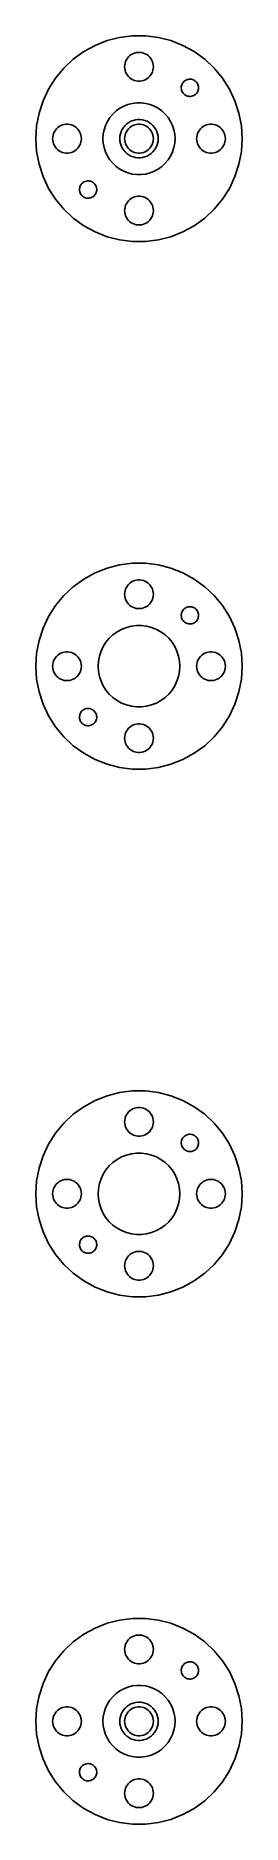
# Model space of a CAD drawing. Header units: metres. Extents: x -22 to 22, y -21 to 351.
import ezdxf

# ---------------------------------------------------------------- set-up
doc = ezdxf.new("R2010")
doc.units = ezdxf.units.M

msp = doc.modelspace()

# ---------------------------------------------------------------- linework, layer by layer
for p, q in [((-4.02869, 351.119), (-6.64386, 350.448)), ((-1.34999, 351.458), (-4.02869, 351.119)), ((1.34999, 351.458), (-1.34999, 351.458)), ((4.02869, 351.119), (1.34999, 351.458)), ((6.64386, 350.448), (4.02869, 351.119)), ((-11.5203, 348.153), (-13.7046, 346.566)), ((-9.15425, 349.454), (-11.5203, 348.153)), ((-6.64386, 350.448), (-9.15425, 349.454)), ((-2.42705, 346.763), (-2.1869, 347.054)), ((-2.1869, 347.054), (-1.91226, 347.312)), ((-1.91226, 347.312), (-1.60747, 347.533)), ((-1.60747, 347.533), (-1.27733, 347.714)), ((-1.27733, 347.714), (-0.927048, 347.853)), ((-0.927048, 347.853), (-0.562134, 347.947)), ((-0.562134, 347.947), (-0.18837, 347.994)), ((-0.18837, 347.994), (0.18837, 347.994)), ((0.18837, 347.994), (0.562134, 347.947)), ((0.562134, 347.947), (0.927048, 347.853)), ((0.927048, 347.853), (1.27733, 347.714)), ((1.27733, 347.714), (1.60747, 347.533)), ((1.60747, 347.533), (1.91226, 347.312)), ((1.91226, 347.312), (2.1869, 347.054)), ((2.1869, 347.054), (2.42705, 346.763)), ((9.15425, 349.454), (6.64386, 350.448)), ((11.5203, 348.153), (9.15425, 349.454)), ((13.7046, 346.566), (11.5203, 348.153)), ((-15.6728, 344.718), (-17.3939, 342.637)), ((-13.7046, 346.566), (-15.6728, 344.718)), ((-3, 345), (-2.97633, 345.376)), ((-2.97633, 344.624), (-3, 345)), ((-2.97633, 345.376), (-2.90575, 345.746)), ((-2.90575, 344.254), (-2.97633, 344.624)), ((-2.90575, 345.746), (-2.78932, 346.104)), ((-2.78932, 343.896), (-2.90575, 344.254)), ((-2.78932, 346.104), (-2.62891, 346.445)), ((-2.62891, 343.555), (-2.78932, 343.896)), ((-2.62891, 346.445), (-2.42705, 346.763)), ((-2.42705, 343.237), (-2.62891, 343.555)), ((-2.1869, 342.946), (-2.42705, 343.237)), ((2.42705, 343.237), (2.1869, 342.946)), ((2.42705, 346.763), (2.62891, 346.445)), ((2.62891, 343.555), (2.42705, 343.237)), ((2.62891, 346.445), (2.78932, 346.104)), ((2.78932, 343.896), (2.62891, 343.555)), ((2.78932, 346.104), (2.90575, 345.746)), ((2.90575, 344.254), (2.78932, 343.896)), ((2.90575, 345.746), (2.97633, 345.376)), ((2.97633, 344.624), (2.90575, 344.254)), ((2.97633, 345.376), (3, 345)), ((3, 345), (2.97633, 344.624)), ((15.6728, 344.718), (13.7046, 346.566)), ((17.3939, 342.637), (15.6728, 344.718)), ((-18.8406, 340.358), (-19.9902, 337.915)), ((-17.3939, 342.637), (-18.8406, 340.358)), ((-1.91226, 342.688), (-2.1869, 342.946)), ((-1.60747, 342.467), (-1.91226, 342.688)), ((-1.27733, 342.286), (-1.60747, 342.467)), ((-0.927048, 342.147), (-1.27733, 342.286)), ((-0.562134, 342.053), (-0.927048, 342.147)), ((-0.18837, 342.006), (-0.562134, 342.053)), ((0.18837, 342.006), (-0.18837, 342.006)), ((0.562134, 342.053), (0.18837, 342.006)), ((0.927048, 342.147), (0.562134, 342.053)), ((1.27733, 342.286), (0.927048, 342.147)), ((1.60747, 342.467), (1.27733, 342.286)), ((1.91226, 342.688), (1.60747, 342.467)), ((2.1869, 342.946), (1.91226, 342.688)), ((8.80739, 340.569), (8.81685, 340.795)), ((8.82631, 340.344), (8.80739, 340.569)), ((8.81685, 340.795), (8.85455, 341.018)), ((8.87331, 340.123), (8.82631, 340.344)), ((8.85455, 341.018), (8.91989, 341.234)), ((8.94765, 339.909), (8.87331, 340.123)), ((8.91989, 341.234), (9.01183, 341.441)), ((9.04814, 339.707), (8.94765, 339.909)), ((9.01183, 341.441), (9.12892, 341.634)), ((9.17323, 339.519), (9.04814, 339.707)), ((9.12892, 341.634), (9.26933, 341.811)), ((9.32094, 339.348), (9.17323, 339.519)), ((9.26933, 341.811), (9.43083, 341.97)), ((9.43083, 341.97), (9.61089, 342.106)), ((9.61089, 342.106), (9.80666, 342.219)), ((9.80666, 342.219), (10.015, 342.307)), ((10.015, 342.307), (10.2328, 342.368)), ((10.2328, 342.368), (10.4564, 342.401)), ((10.4564, 342.401), (10.6824, 342.405)), ((10.6824, 342.405), (10.9072, 342.382)), ((10.9072, 342.382), (11.1272, 342.33)), ((11.1272, 342.33), (11.3391, 342.251)), ((11.3391, 342.251), (11.5394, 342.147)), ((11.5394, 342.147), (11.7251, 342.018)), ((11.7251, 342.018), (11.8931, 341.866)), ((11.9447, 339.403), (11.7832, 339.244)), ((11.8931, 341.866), (12.0407, 341.695)), ((12.0851, 339.58), (11.9447, 339.403)), ((12.0407, 341.695), (12.1658, 341.507)), ((12.2022, 339.773), (12.0851, 339.58)), ((12.1658, 341.507), (12.2663, 341.305)), ((12.2941, 339.98), (12.2022, 339.773)), ((12.2663, 341.305), (12.3407, 341.091)), ((12.3594, 340.196), (12.2941, 339.98)), ((12.3407, 341.091), (12.3877, 340.87)), ((12.3971, 340.419), (12.3594, 340.196)), ((12.3877, 340.87), (12.4066, 340.645)), ((12.4066, 340.645), (12.3971, 340.419)), ((18.8406, 340.358), (17.3939, 342.637)), ((19.9902, 337.915), (18.8406, 340.358)), ((-19.9902, 337.915), (-20.8245, 335.347)), ((-5.46725, 335.134), (-4.78067, 335.779)), ((-4.78067, 335.779), (-4.01869, 336.332)), ((-4.01869, 336.332), (-3.19334, 336.786)), ((-3.19334, 336.786), (-2.31763, 337.133)), ((-2.31763, 337.133), (-1.40535, 337.367)), ((-1.40535, 337.367), (-0.470917, 337.485)), ((-0.470917, 337.485), (0.470917, 337.485)), ((0.470917, 337.485), (1.40535, 337.367)), ((1.40535, 337.367), (2.31763, 337.133)), ((2.31763, 337.133), (3.19334, 336.786)), ((3.19334, 336.786), (4.01869, 336.332)), ((4.01869, 336.332), (4.78067, 335.779)), ((4.78067, 335.779), (5.46725, 335.134)), ((9.48892, 339.196), (9.32094, 339.348)), ((9.67455, 339.067), (9.48892, 339.196)), ((9.87486, 338.963), (9.67455, 339.067)), ((10.0867, 338.884), (9.87486, 338.963)), ((10.3068, 338.832), (10.0867, 338.884)), ((10.5316, 338.809), (10.3068, 338.832)), ((10.7576, 338.813), (10.5316, 338.809)), ((10.9812, 338.846), (10.7576, 338.813)), ((11.199, 338.907), (10.9812, 338.846)), ((11.4073, 338.995), (11.199, 338.907)), ((11.6031, 339.108), (11.4073, 338.995)), ((11.7832, 339.244), (11.6031, 339.108)), ((20.8245, 335.347), (19.9902, 337.915)), ((-21.3305, 332.695), (-21.5, 330)), ((-20.8245, 335.347), (-21.3305, 332.695)), ((-17.427, 331.763), (-17.1869, 332.054)), ((-17.1869, 332.054), (-16.9123, 332.312)), ((-16.9123, 332.312), (-16.6075, 332.533)), ((-16.6075, 332.533), (-16.2773, 332.714)), ((-16.2773, 332.714), (-15.927, 332.853)), ((-15.927, 332.853), (-15.5621, 332.947)), ((-15.5621, 332.947), (-15.1884, 332.994)), ((-15.1884, 332.994), (-14.8116, 332.994)), ((-14.8116, 332.994), (-14.4379, 332.947)), ((-14.4379, 332.947), (-14.0729, 332.853)), ((-14.0729, 332.853), (-13.7227, 332.714)), ((-13.7227, 332.714), (-13.3925, 332.533)), ((-13.3925, 332.533), (-13.0877, 332.312)), ((-13.0877, 332.312), (-12.8131, 332.054)), ((-12.8131, 332.054), (-12.5729, 331.763)), ((-7.26436, 331.865), (-6.97331, 332.761)), ((-6.97331, 332.761), (-6.5723, 333.613)), ((-6.5723, 333.613), (-6.06763, 334.408)), ((-6.06763, 334.408), (-5.46725, 335.134)), ((-3.50522, 331.927), (-3.7191, 331.472)), ((-3.23605, 332.351), (-3.50522, 331.927)), ((-2.91586, 332.738), (-3.23605, 332.351)), ((-2.54968, 333.082), (-2.91586, 332.738)), ((-2.1433, 333.377), (-2.54968, 333.082)), ((-2.42705, 331.763), (-2.1869, 332.054)), ((-2.1869, 332.054), (-1.91226, 332.312)), ((-1.70311, 333.619), (-2.1433, 333.377)), ((-1.91226, 332.312), (-1.60747, 332.533)), ((-1.23605, 333.804), (-1.70311, 333.619)), ((-1.60747, 332.533), (-1.27733, 332.714)), ((-1.27733, 332.714), (-0.927048, 332.853)), ((-0.749512, 333.929), (-1.23605, 333.804)), ((-0.927048, 332.853), (-0.562134, 332.947)), ((-0.25116, 333.992), (-0.749512, 333.929)), ((-0.562134, 332.947), (-0.18837, 332.994)), ((0.25116, 333.992), (-0.25116, 333.992)), ((-0.18837, 332.994), (0.18837, 332.994)), ((0.18837, 332.994), (0.562134, 332.947)), ((0.749512, 333.929), (0.25116, 333.992)), ((0.562134, 332.947), (0.927048, 332.853)), ((1.23605, 333.804), (0.749512, 333.929)), ((0.927048, 332.853), (1.27733, 332.714)), ((1.70311, 333.619), (1.23605, 333.804)), ((1.27733, 332.714), (1.60747, 332.533)), ((1.60747, 332.533), (1.91226, 332.312)), ((2.1433, 333.377), (1.70311, 333.619)), ((1.91226, 332.312), (2.1869, 332.054)), ((2.54968, 333.082), (2.1433, 333.377)), ((2.1869, 332.054), (2.42705, 331.763)), ((2.91586, 332.738), (2.54968, 333.082)), ((3.23605, 332.351), (2.91586, 332.738)), ((3.50522, 331.927), (3.23605, 332.351)), ((3.7191, 331.472), (3.50522, 331.927)), ((5.46725, 335.134), (6.06763, 334.408)), ((6.06763, 334.408), (6.5723, 333.613)), ((6.5723, 333.613), (6.97331, 332.761)), ((6.97331, 332.761), (7.26436, 331.865)), ((12.5729, 331.763), (12.8131, 332.054)), ((12.8131, 332.054), (13.0877, 332.312)), ((13.0877, 332.312), (13.3925, 332.533)), ((13.3925, 332.533), (13.7227, 332.714)), ((13.7227, 332.714), (14.0729, 332.853)), ((14.0729, 332.853), (14.4379, 332.947)), ((14.4379, 332.947), (14.8116, 332.994)), ((14.8116, 332.994), (15.1884, 332.994)), ((15.1884, 332.994), (15.5621, 332.947)), ((15.5621, 332.947), (15.927, 332.853)), ((15.927, 332.853), (16.2773, 332.714)), ((16.2773, 332.714), (16.6075, 332.533)), ((16.6075, 332.533), (16.9123, 332.312)), ((16.9123, 332.312), (17.1869, 332.054)), ((17.1869, 332.054), (17.427, 331.763)), ((21.3305, 332.695), (20.8245, 335.347)), ((21.5, 330), (21.3305, 332.695)), ((-21.5, 330), (-21.3305, 327.305)), ((-18, 330), (-17.9763, 330.376)), ((-17.9763, 329.624), (-18, 330)), ((-17.9763, 330.376), (-17.9057, 330.746)), ((-17.9057, 329.254), (-17.9763, 329.624)), ((-17.9057, 330.746), (-17.7893, 331.104)), ((-17.7893, 328.896), (-17.9057, 329.254)), ((-17.7893, 331.104), (-17.6289, 331.445)), ((-17.6289, 328.555), (-17.7893, 328.896)), ((-17.6289, 331.445), (-17.427, 331.763)), ((-17.427, 328.237), (-17.6289, 328.555)), ((-17.1869, 327.946), (-17.427, 328.237)), ((-12.5729, 328.237), (-12.8131, 327.946)), ((-12.5729, 331.763), (-12.3711, 331.445)), ((-12.3711, 328.555), (-12.5729, 328.237)), ((-12.3711, 331.445), (-12.2107, 331.104)), ((-12.2107, 328.896), (-12.3711, 328.555)), ((-12.2107, 331.104), (-12.0942, 330.746)), ((-12.0942, 329.254), (-12.2107, 328.896)), ((-12.0942, 330.746), (-12.0237, 330.376)), ((-12.0237, 329.624), (-12.0942, 329.254)), ((-12.0237, 330.376), (-12, 330)), ((-12, 330), (-12.0237, 329.624)), ((-7.5, 330), (-7.44086, 330.94)), ((-7.44086, 329.06), (-7.5, 330)), ((-7.44086, 330.94), (-7.26436, 331.865)), ((-7.26436, 328.135), (-7.44086, 329.06)), ((-3.96844, 330.501), (-4, 330)), ((-4, 330), (-3.96844, 329.499)), ((-3.87433, 330.995), (-3.96844, 330.501)), ((-3.96844, 329.499), (-3.87433, 329.005)), ((-3.7191, 331.472), (-3.87433, 330.995)), ((-3.87433, 329.005), (-3.7191, 328.528)), ((-3.7191, 328.528), (-3.50522, 328.073)), ((-3, 330), (-2.97633, 330.376)), ((-2.97633, 329.624), (-3, 330)), ((-2.97633, 330.376), (-2.90575, 330.746)), ((-2.90575, 329.254), (-2.97633, 329.624)), ((-2.90575, 330.746), (-2.78932, 331.104)), ((-2.78932, 328.896), (-2.90575, 329.254)), ((-2.78932, 331.104), (-2.62891, 331.445)), ((-2.62891, 328.555), (-2.78932, 328.896)), ((-2.62891, 331.445), (-2.42705, 331.763)), ((-2.42705, 328.237), (-2.62891, 328.555)), ((-2.1869, 327.946), (-2.42705, 328.237)), ((2.42705, 328.237), (2.1869, 327.946)), ((2.42705, 331.763), (2.62891, 331.445)), ((2.62891, 328.555), (2.42705, 328.237)), ((2.62891, 331.445), (2.78932, 331.104)), ((2.78932, 328.896), (2.62891, 328.555)), ((2.78932, 331.104), (2.90575, 330.746)), ((2.90575, 329.254), (2.78932, 328.896)), ((2.90575, 330.746), (2.97633, 330.376)), ((2.97633, 329.624), (2.90575, 329.254)), ((2.97633, 330.376), (3, 330)), ((3, 330), (2.97633, 329.624)), ((3.50522, 328.073), (3.7191, 328.528)), ((3.87433, 330.995), (3.7191, 331.472)), ((3.7191, 328.528), (3.87433, 329.005)), ((3.96844, 330.501), (3.87433, 330.995)), ((3.87433, 329.005), (3.96844, 329.499)), ((4, 330), (3.96844, 330.501)), ((3.96844, 329.499), (4, 330)), ((7.26436, 331.865), (7.44086, 330.94)), ((7.44086, 329.06), (7.26436, 328.135)), ((7.44086, 330.94), (7.5, 330)), ((7.5, 330), (7.44086, 329.06)), ((12, 330), (12.0237, 330.376)), ((12.0237, 329.624), (12, 330)), ((12.0237, 330.376), (12.0942, 330.746)), ((12.0942, 329.254), (12.0237, 329.624)), ((12.0942, 330.746), (12.2107, 331.104)), ((12.2107, 328.896), (12.0942, 329.254)), ((12.2107, 331.104), (12.3711, 331.445)), ((12.3711, 328.555), (12.2107, 328.896)), ((12.3711, 331.445), (12.5729, 331.763)), ((12.5729, 328.237), (12.3711, 328.555)), ((12.8131, 327.946), (12.5729, 328.237)), ((17.427, 328.237), (17.1869, 327.946)), ((17.427, 331.763), (17.6289, 331.445)), ((17.6289, 328.555), (17.427, 328.237)), ((17.6289, 331.445), (17.7893, 331.104)), ((17.7893, 328.896), (17.6289, 328.555)), ((17.7893, 331.104), (17.9057, 330.746)), ((17.9057, 329.254), (17.7893, 328.896)), ((17.9057, 330.746), (17.9763, 330.376)), ((17.9763, 329.624), (17.9057, 329.254)), ((17.9763, 330.376), (18, 330)), ((18, 330), (17.9763, 329.624)), ((21.3305, 327.305), (21.5, 330)), ((-21.3305, 327.305), (-20.8245, 324.653)), ((-20.8245, 324.653), (-19.9902, 322.085)), ((-16.9123, 327.688), (-17.1869, 327.946)), ((-16.6075, 327.467), (-16.9123, 327.688)), ((-16.2773, 327.286), (-16.6075, 327.467)), ((-15.927, 327.147), (-16.2773, 327.286)), ((-15.5621, 327.053), (-15.927, 327.147)), ((-15.1884, 327.006), (-15.5621, 327.053)), ((-14.8116, 327.006), (-15.1884, 327.006)), ((-14.4379, 327.053), (-14.8116, 327.006)), ((-14.0729, 327.147), (-14.4379, 327.053)), ((-13.7227, 327.286), (-14.0729, 327.147)), ((-13.3925, 327.467), (-13.7227, 327.286)), ((-13.0877, 327.688), (-13.3925, 327.467)), ((-12.8131, 327.946), (-13.0877, 327.688)), ((-6.97331, 327.239), (-7.26436, 328.135)), ((-6.5723, 326.387), (-6.97331, 327.239)), ((-6.06763, 325.592), (-6.5723, 326.387)), ((-5.46725, 324.866), (-6.06763, 325.592)), ((-4.78067, 324.221), (-5.46725, 324.866)), ((-3.50522, 328.073), (-3.23605, 327.649)), ((-3.23605, 327.649), (-2.91586, 327.262)), ((-2.91586, 327.262), (-2.54968, 326.918)), ((-2.54968, 326.918), (-2.1433, 326.623)), ((-1.91226, 327.688), (-2.1869, 327.946)), ((-2.1433, 326.623), (-1.70311, 326.381)), ((-1.60747, 327.467), (-1.91226, 327.688)), ((-1.70311, 326.381), (-1.23605, 326.196)), ((-1.27733, 327.286), (-1.60747, 327.467)), ((-0.927048, 327.147), (-1.27733, 327.286)), ((-1.23605, 326.196), (-0.749512, 326.071)), ((-0.562134, 327.053), (-0.927048, 327.147)), ((-0.749512, 326.071), (-0.25116, 326.008)), ((-0.18837, 327.006), (-0.562134, 327.053)), ((-0.25116, 326.008), (0.25116, 326.008)), ((0.18837, 327.006), (-0.18837, 327.006)), ((0.562134, 327.053), (0.18837, 327.006)), ((0.25116, 326.008), (0.749512, 326.071)), ((0.927048, 327.147), (0.562134, 327.053)), ((0.749512, 326.071), (1.23605, 326.196)), ((1.27733, 327.286), (0.927048, 327.147)), ((1.23605, 326.196), (1.70311, 326.381)), ((1.60747, 327.467), (1.27733, 327.286)), ((1.91226, 327.688), (1.60747, 327.467)), ((1.70311, 326.381), (2.1433, 326.623)), ((2.1869, 327.946), (1.91226, 327.688)), ((2.1433, 326.623), (2.54968, 326.918)), ((2.54968, 326.918), (2.91586, 327.262)), ((2.91586, 327.262), (3.23605, 327.649)), ((3.23605, 327.649), (3.50522, 328.073)), ((5.46725, 324.866), (4.78067, 324.221)), ((6.06763, 325.592), (5.46725, 324.866)), ((6.5723, 326.387), (6.06763, 325.592)), ((6.97331, 327.239), (6.5723, 326.387)), ((7.26436, 328.135), (6.97331, 327.239)), ((13.0877, 327.688), (12.8131, 327.946)), ((13.3925, 327.467), (13.0877, 327.688)), ((13.7227, 327.286), (13.3925, 327.467)), ((14.0729, 327.147), (13.7227, 327.286)), ((14.4379, 327.053), (14.0729, 327.147)), ((14.8116, 327.006), (14.4379, 327.053)), ((15.1884, 327.006), (14.8116, 327.006)), ((15.5621, 327.053), (15.1884, 327.006)), ((15.927, 327.147), (15.5621, 327.053)), ((16.2773, 327.286), (15.927, 327.147)), ((16.6075, 327.467), (16.2773, 327.286)), ((16.9123, 327.688), (16.6075, 327.467)), ((17.1869, 327.946), (16.9123, 327.688)), ((19.9902, 322.085), (20.8245, 324.653)), ((20.8245, 324.653), (21.3305, 327.305)), ((-19.9902, 322.085), (-18.8406, 319.642)), ((-11.9447, 320.597), (-11.7832, 320.756)), ((-11.7832, 320.756), (-11.6031, 320.892)), ((-11.6031, 320.892), (-11.4073, 321.005)), ((-11.4073, 321.005), (-11.199, 321.093)), ((-11.199, 321.093), (-10.9812, 321.154)), ((-10.9812, 321.154), (-10.7576, 321.187)), ((-10.7576, 321.187), (-10.5316, 321.191)), ((-10.5316, 321.191), (-10.3068, 321.168)), ((-10.3068, 321.168), (-10.0867, 321.116)), ((-10.0867, 321.116), (-9.87486, 321.037)), ((-9.87486, 321.037), (-9.67455, 320.933)), ((-9.67455, 320.933), (-9.48892, 320.804)), ((-9.48892, 320.804), (-9.32094, 320.652)), ((-4.01869, 323.668), (-4.78067, 324.221)), ((-3.19334, 323.214), (-4.01869, 323.668)), ((-2.31763, 322.867), (-3.19334, 323.214)), ((-1.40535, 322.633), (-2.31763, 322.867)), ((-0.470917, 322.515), (-1.40535, 322.633)), ((0.470917, 322.515), (-0.470917, 322.515)), ((1.40535, 322.633), (0.470917, 322.515)), ((2.31763, 322.867), (1.40535, 322.633)), ((3.19334, 323.214), (2.31763, 322.867)), ((4.01869, 323.668), (3.19334, 323.214)), ((4.78067, 324.221), (4.01869, 323.668)), ((18.8406, 319.642), (19.9902, 322.085)), ((-18.8406, 319.642), (-17.3939, 317.363)), ((-17.3939, 317.363), (-15.6728, 315.282)), ((-12.4066, 319.355), (-12.3971, 319.581)), ((-12.3877, 319.13), (-12.4066, 319.355)), ((-12.3971, 319.581), (-12.3594, 319.804)), ((-12.3407, 318.909), (-12.3877, 319.13)), ((-12.3594, 319.804), (-12.2941, 320.02)), ((-12.2663, 318.695), (-12.3407, 318.909)), ((-12.2941, 320.02), (-12.2022, 320.227)), ((-12.1658, 318.493), (-12.2663, 318.695)), ((-12.2022, 320.227), (-12.0851, 320.42)), ((-12.0407, 318.305), (-12.1658, 318.493)), ((-12.0851, 320.42), (-11.9447, 320.597)), ((-11.8931, 318.134), (-12.0407, 318.305)), ((-11.7251, 317.982), (-11.8931, 318.134)), ((-11.5394, 317.853), (-11.7251, 317.982)), ((-11.3391, 317.749), (-11.5394, 317.853)), ((-11.1272, 317.67), (-11.3391, 317.749)), ((-10.9072, 317.618), (-11.1272, 317.67)), ((-10.6824, 317.595), (-10.9072, 317.618)), ((-10.4564, 317.599), (-10.6824, 317.595)), ((-10.2328, 317.632), (-10.4564, 317.599)), ((-10.015, 317.693), (-10.2328, 317.632)), ((-9.80666, 317.781), (-10.015, 317.693)), ((-9.61089, 317.894), (-9.80666, 317.781)), ((-9.43083, 318.03), (-9.61089, 317.894)), ((-9.26933, 318.189), (-9.43083, 318.03)), ((-9.32094, 320.652), (-9.17323, 320.481)), ((-9.12892, 318.366), (-9.26933, 318.189)), ((-9.17323, 320.481), (-9.04814, 320.293)), ((-9.01183, 318.559), (-9.12892, 318.366)), ((-9.04814, 320.293), (-8.94765, 320.091)), ((-8.91989, 318.766), (-9.01183, 318.559)), ((-8.94765, 320.091), (-8.87331, 319.877)), ((-8.85455, 318.982), (-8.91989, 318.766)), ((-8.87331, 319.877), (-8.82631, 319.656)), ((-8.81685, 319.205), (-8.85455, 318.982)), ((-8.82631, 319.656), (-8.80739, 319.431)), ((-8.80739, 319.431), (-8.81685, 319.205)), ((-2.42705, 316.763), (-2.1869, 317.054)), ((-2.1869, 317.054), (-1.91226, 317.312)), ((-1.91226, 317.312), (-1.60747, 317.533)), ((-1.60747, 317.533), (-1.27733, 317.714)), ((-1.27733, 317.714), (-0.927048, 317.853)), ((-0.927048, 317.853), (-0.562134, 317.947)), ((-0.562134, 317.947), (-0.18837, 317.994)), ((-0.18837, 317.994), (0.18837, 317.994)), ((0.18837, 317.994), (0.562134, 317.947)), ((0.562134, 317.947), (0.927048, 317.853)), ((0.927048, 317.853), (1.27733, 317.714)), ((1.27733, 317.714), (1.60747, 317.533)), ((1.60747, 317.533), (1.91226, 317.312)), ((1.91226, 317.312), (2.1869, 317.054)), ((2.1869, 317.054), (2.42705, 316.763)), ((15.6728, 315.282), (17.3939, 317.363)), ((17.3939, 317.363), (18.8406, 319.642)), ((-15.6728, 315.282), (-13.7046, 313.434)), ((-13.7046, 313.434), (-11.5203, 311.847)), ((-3, 315), (-2.97633, 315.376)), ((-2.97633, 314.624), (-3, 315)), ((-2.97633, 315.376), (-2.90575, 315.746)), ((-2.90575, 314.254), (-2.97633, 314.624)), ((-2.90575, 315.746), (-2.78932, 316.104)), ((-2.78932, 313.896), (-2.90575, 314.254)), ((-2.78932, 316.104), (-2.62891, 316.445)), ((-2.62891, 313.555), (-2.78932, 313.896)), ((-2.62891, 316.445), (-2.42705, 316.763)), ((-2.42705, 313.237), (-2.62891, 313.555)), ((2.42705, 316.763), (2.62891, 316.445)), ((2.62891, 313.555), (2.42705, 313.237)), ((2.62891, 316.445), (2.78932, 316.104)), ((2.78932, 313.896), (2.62891, 313.555)), ((2.78932, 316.104), (2.90575, 315.746)), ((2.90575, 314.254), (2.78932, 313.896)), ((2.90575, 315.746), (2.97633, 315.376)), ((2.97633, 314.624), (2.90575, 314.254)), ((2.97633, 315.376), (3, 315)), ((3, 315), (2.97633, 314.624)), ((11.5203, 311.847), (13.7046, 313.434)), ((13.7046, 313.434), (15.6728, 315.282)), ((-11.5203, 311.847), (-9.15425, 310.546)), ((-9.15425, 310.546), (-6.64386, 309.552)), ((-6.64386, 309.552), (-4.02869, 308.881)), ((-2.1869, 312.946), (-2.42705, 313.237)), ((-1.91226, 312.688), (-2.1869, 312.946)), ((-1.60747, 312.467), (-1.91226, 312.688)), ((-1.27733, 312.286), (-1.60747, 312.467)), ((-0.927048, 312.147), (-1.27733, 312.286)), ((-0.562134, 312.053), (-0.927048, 312.147)), ((-0.18837, 312.006), (-0.562134, 312.053)), ((0.18837, 312.006), (-0.18837, 312.006)), ((0.562134, 312.053), (0.18837, 312.006)), ((0.927048, 312.147), (0.562134, 312.053)), ((1.27733, 312.286), (0.927048, 312.147)), ((1.60747, 312.467), (1.27733, 312.286)), ((1.91226, 312.688), (1.60747, 312.467)), ((2.1869, 312.946), (1.91226, 312.688)), ((2.42705, 313.237), (2.1869, 312.946)), ((4.02869, 308.881), (6.64386, 309.552)), ((6.64386, 309.552), (9.15425, 310.546)), ((9.15425, 310.546), (11.5203, 311.847)), ((-4.02869, 308.881), (-1.34999, 308.542)), ((-1.34999, 308.542), (1.34999, 308.542)), ((1.34999, 308.542), (4.02869, 308.881)), ((-9.15425, 239.454), (-11.5203, 238.153)), ((-6.64386, 240.448), (-9.15425, 239.454)), ((-4.02869, 241.119), (-6.64386, 240.448)), ((-1.34999, 241.458), (-4.02869, 241.119)), ((1.34999, 241.458), (-1.34999, 241.458)), ((4.02869, 241.119), (1.34999, 241.458)), ((6.64386, 240.448), (4.02869, 241.119)), ((9.15425, 239.454), (6.64386, 240.448)), ((11.5203, 238.153), (9.15425, 239.454)), ((-13.7046, 236.566), (-15.6728, 234.718)), ((-11.5203, 238.153), (-13.7046, 236.566)), ((-3, 235), (-2.97633, 235.376)), ((-2.97633, 234.624), (-3, 235)), ((-2.97633, 235.376), (-2.90575, 235.746)), ((-2.90575, 235.746), (-2.78932, 236.104)), ((-2.78932, 236.104), (-2.62891, 236.445)), ((-2.62891, 236.445), (-2.42705, 236.763)), ((-2.42705, 236.763), (-2.1869, 237.054)), ((-2.1869, 237.054), (-1.91226, 237.312)), ((-1.91226, 237.312), (-1.60747, 237.533)), ((-1.60747, 237.533), (-1.27733, 237.714)), ((-1.27733, 237.714), (-0.927048, 237.853)), ((-0.927048, 237.853), (-0.562134, 237.947)), ((-0.562134, 237.947), (-0.18837, 237.994)), ((-0.18837, 237.994), (0.18837, 237.994)), ((0.18837, 237.994), (0.562134, 237.947)), ((0.562134, 237.947), (0.927048, 237.853)), ((0.927048, 237.853), (1.27733, 237.714)), ((1.27733, 237.714), (1.60747, 237.533)), ((1.60747, 237.533), (1.91226, 237.312)), ((1.91226, 237.312), (2.1869, 237.054)), ((2.1869, 237.054), (2.42705, 236.763)), ((2.42705, 236.763), (2.62891, 236.445)), ((2.62891, 236.445), (2.78932, 236.104)), ((2.78932, 236.104), (2.90575, 235.746)), ((2.90575, 235.746), (2.97633, 235.376)), ((2.97633, 235.376), (3, 235)), ((3, 235), (2.97633, 234.624)), ((13.7046, 236.566), (11.5203, 238.153)), ((15.6728, 234.718), (13.7046, 236.566)), ((-17.3939, 232.637), (-18.8406, 230.358)), ((-15.6728, 234.718), (-17.3939, 232.637)), ((-2.90575, 234.254), (-2.97633, 234.624)), ((-2.78932, 233.896), (-2.90575, 234.254)), ((-2.62891, 233.555), (-2.78932, 233.896)), ((-2.42705, 233.237), (-2.62891, 233.555)), ((-2.1869, 232.946), (-2.42705, 233.237)), ((-1.91226, 232.688), (-2.1869, 232.946)), ((-1.60747, 232.467), (-1.91226, 232.688)), ((-1.27733, 232.286), (-1.60747, 232.467)), ((-0.927048, 232.147), (-1.27733, 232.286)), ((-0.562134, 232.053), (-0.927048, 232.147)), ((-0.18837, 232.006), (-0.562134, 232.053)), ((0.18837, 232.006), (-0.18837, 232.006)), ((0.562134, 232.053), (0.18837, 232.006)), ((0.927048, 232.147), (0.562134, 232.053)), ((1.27733, 232.286), (0.927048, 232.147)), ((1.60747, 232.467), (1.27733, 232.286)), ((1.91226, 232.688), (1.60747, 232.467)), ((2.1869, 232.946), (1.91226, 232.688)), ((2.42705, 233.237), (2.1869, 232.946)), ((2.62891, 233.555), (2.42705, 233.237)), ((2.78932, 233.896), (2.62891, 233.555)), ((2.90575, 234.254), (2.78932, 233.896)), ((2.97633, 234.624), (2.90575, 234.254)), ((8.85455, 231.018), (8.91989, 231.234)), ((8.91989, 231.234), (9.01183, 231.441)), ((9.01183, 231.441), (9.12892, 231.634)), ((9.12892, 231.634), (9.26933, 231.811)), ((9.26933, 231.811), (9.43083, 231.97)), ((9.43083, 231.97), (9.61089, 232.106)), ((9.61089, 232.106), (9.80666, 232.219)), ((9.80666, 232.219), (10.015, 232.307)), ((10.015, 232.307), (10.2328, 232.368)), ((10.2328, 232.368), (10.4564, 232.401)), ((10.4564, 232.401), (10.6824, 232.405)), ((10.6824, 232.405), (10.9072, 232.382)), ((10.9072, 232.382), (11.1272, 232.33)), ((11.1272, 232.33), (11.3391, 232.251)), ((11.3391, 232.251), (11.5394, 232.147)), ((11.5394, 232.147), (11.7251, 232.018)), ((11.7251, 232.018), (11.8931, 231.866)), ((11.8931, 231.866), (12.0407, 231.695)), ((12.0407, 231.695), (12.1658, 231.507)), ((12.1658, 231.507), (12.2663, 231.305)), ((12.2663, 231.305), (12.3407, 231.091)), ((17.3939, 232.637), (15.6728, 234.718)), ((18.8406, 230.358), (17.3939, 232.637)), ((-19.9902, 227.915), (-20.8245, 225.347)), ((-18.8406, 230.358), (-19.9902, 227.915)), ((-4.55452, 227.177), (-3.61911, 227.691)), ((-3.61911, 227.691), (-2.62663, 228.084)), ((-2.62663, 228.084), (-1.59273, 228.349)), ((-1.59273, 228.349), (-0.533707, 228.483)), ((-0.533707, 228.483), (0.533707, 228.483)), ((0.533707, 228.483), (1.59273, 228.349)), ((1.59273, 228.349), (2.62663, 228.084)), ((2.62663, 228.084), (3.61911, 227.691)), ((3.61911, 227.691), (4.55452, 227.177)), ((8.80739, 230.569), (8.81685, 230.795)), ((8.82631, 230.344), (8.80739, 230.569)), ((8.81685, 230.795), (8.85455, 231.018)), ((8.87331, 230.123), (8.82631, 230.344)), ((8.94765, 229.909), (8.87331, 230.123)), ((9.04814, 229.707), (8.94765, 229.909)), ((9.17323, 229.519), (9.04814, 229.707)), ((9.32094, 229.348), (9.17323, 229.519)), ((9.48892, 229.196), (9.32094, 229.348)), ((9.67455, 229.067), (9.48892, 229.196)), ((9.87486, 228.963), (9.67455, 229.067)), ((10.0867, 228.884), (9.87486, 228.963)), ((10.3068, 228.832), (10.0867, 228.884)), ((10.5316, 228.809), (10.3068, 228.832)), ((10.7576, 228.813), (10.5316, 228.809)), ((10.9812, 228.846), (10.7576, 228.813)), ((11.199, 228.907), (10.9812, 228.846)), ((11.4073, 228.995), (11.199, 228.907)), ((11.6031, 229.108), (11.4073, 228.995)), ((11.7832, 229.244), (11.6031, 229.108)), ((11.9447, 229.403), (11.7832, 229.244)), ((12.0851, 229.58), (11.9447, 229.403)), ((12.2022, 229.773), (12.0851, 229.58)), ((12.2941, 229.98), (12.2022, 229.773)), ((12.3594, 230.196), (12.2941, 229.98)), ((12.3407, 231.091), (12.3877, 230.87)), ((12.3971, 230.419), (12.3594, 230.196)), ((12.3877, 230.87), (12.4066, 230.645)), ((12.4066, 230.645), (12.3971, 230.419)), ((19.9902, 227.915), (18.8406, 230.358)), ((20.8245, 225.347), (19.9902, 227.915)), ((-20.8245, 225.347), (-21.3305, 222.695)), ((-7.90309, 223.129), (-7.44859, 224.095)), ((-7.44859, 224.095), (-6.87663, 224.996)), ((-6.87663, 224.996), (-6.19623, 225.819)), ((-6.19623, 225.819), (-5.41809, 226.549)), ((-5.41809, 226.549), (-4.55452, 227.177)), ((4.55452, 227.177), (5.41809, 226.549)), ((5.41809, 226.549), (6.19623, 225.819)), ((6.19623, 225.819), (6.87663, 224.996)), ((6.87663, 224.996), (7.44859, 224.095)), ((7.44859, 224.095), (7.90309, 223.129)), ((21.3305, 222.695), (20.8245, 225.347)), ((-21.3305, 222.695), (-21.5, 220)), ((-18, 220), (-17.9763, 220.376)), ((-17.9763, 220.376), (-17.9057, 220.746)), ((-17.9057, 220.746), (-17.7893, 221.104)), ((-17.7893, 221.104), (-17.6289, 221.445)), ((-17.6289, 221.445), (-17.427, 221.763)), ((-17.427, 221.763), (-17.1869, 222.054)), ((-17.1869, 222.054), (-16.9123, 222.312)), ((-16.9123, 222.312), (-16.6075, 222.533)), ((-16.6075, 222.533), (-16.2773, 222.714)), ((-16.2773, 222.714), (-15.927, 222.853)), ((-15.927, 222.853), (-15.5621, 222.947)), ((-15.5621, 222.947), (-15.1884, 222.994)), ((-15.1884, 222.994), (-14.8116, 222.994)), ((-14.8116, 222.994), (-14.4379, 222.947)), ((-14.4379, 222.947), (-14.0729, 222.853)), ((-14.0729, 222.853), (-13.7227, 222.714)), ((-13.7227, 222.714), (-13.3925, 222.533)), ((-13.3925, 222.533), (-13.0877, 222.312)), ((-13.0877, 222.312), (-12.8131, 222.054)), ((-12.8131, 222.054), (-12.5729, 221.763)), ((-12.5729, 221.763), (-12.3711, 221.445)), ((-12.3711, 221.445), (-12.2107, 221.104)), ((-12.2107, 221.104), (-12.0942, 220.746)), ((-12.0942, 220.746), (-12.0237, 220.376)), ((-12.0237, 220.376), (-12, 220)), ((-8.5, 220), (-8.43297, 221.065)), ((-8.43297, 221.065), (-8.23296, 222.114)), ((-8.23296, 222.114), (-7.90309, 223.129)), ((7.90309, 223.129), (8.23296, 222.114)), ((8.23296, 222.114), (8.43297, 221.065)), ((8.43297, 221.065), (8.5, 220)), ((12, 220), (12.0237, 220.376)), ((12.0237, 220.376), (12.0942, 220.746)), ((12.0942, 220.746), (12.2107, 221.104)), ((12.2107, 221.104), (12.3711, 221.445)), ((12.3711, 221.445), (12.5729, 221.763)), ((12.5729, 221.763), (12.8131, 222.054)), ((12.8131, 222.054), (13.0877, 222.312)), ((13.0877, 222.312), (13.3925, 222.533)), ((13.3925, 222.533), (13.7227, 222.714)), ((13.7227, 222.714), (14.0729, 222.853)), ((14.0729, 222.853), (14.4379, 222.947)), ((14.4379, 222.947), (14.8116, 222.994)), ((14.8116, 222.994), (15.1884, 222.994)), ((15.1884, 222.994), (15.5621, 222.947)), ((15.5621, 222.947), (15.927, 222.853)), ((15.927, 222.853), (16.2773, 222.714)), ((16.2773, 222.714), (16.6075, 222.533)), ((16.6075, 222.533), (16.9123, 222.312)), ((16.9123, 222.312), (17.1869, 222.054)), ((17.1869, 222.054), (17.427, 221.763)), ((17.427, 221.763), (17.6289, 221.445)), ((17.6289, 221.445), (17.7893, 221.104)), ((17.7893, 221.104), (17.9057, 220.746)), ((17.9057, 220.746), (17.9763, 220.376)), ((17.9763, 220.376), (18, 220)), ((21.5, 220), (21.3305, 222.695)), ((-21.5, 220), (-21.3305, 217.305)), ((-21.3305, 217.305), (-20.8245, 214.653)), ((-17.9763, 219.624), (-18, 220)), ((-17.9057, 219.254), (-17.9763, 219.624)), ((-17.7893, 218.896), (-17.9057, 219.254)), ((-17.6289, 218.555), (-17.7893, 218.896)), ((-17.427, 218.237), (-17.6289, 218.555)), ((-17.1869, 217.946), (-17.427, 218.237)), ((-16.9123, 217.688), (-17.1869, 217.946)), ((-16.6075, 217.467), (-16.9123, 217.688)), ((-16.2773, 217.286), (-16.6075, 217.467)), ((-15.927, 217.147), (-16.2773, 217.286)), ((-15.5621, 217.053), (-15.927, 217.147)), ((-15.1884, 217.006), (-15.5621, 217.053)), ((-14.8116, 217.006), (-15.1884, 217.006)), ((-14.4379, 217.053), (-14.8116, 217.006)), ((-14.0729, 217.147), (-14.4379, 217.053)), ((-13.7227, 217.286), (-14.0729, 217.147)), ((-13.3925, 217.467), (-13.7227, 217.286)), ((-13.0877, 217.688), (-13.3925, 217.467)), ((-12.8131, 217.946), (-13.0877, 217.688)), ((-12.5729, 218.237), (-12.8131, 217.946)), ((-12.3711, 218.555), (-12.5729, 218.237)), ((-12.2107, 218.896), (-12.3711, 218.555)), ((-12.0942, 219.254), (-12.2107, 218.896)), ((-12.0237, 219.624), (-12.0942, 219.254)), ((-12, 220), (-12.0237, 219.624)), ((-8.43297, 218.935), (-8.5, 220)), ((-8.23296, 217.886), (-8.43297, 218.935)), ((-7.90309, 216.871), (-8.23296, 217.886)), ((-7.44859, 215.905), (-7.90309, 216.871)), ((7.90309, 216.871), (7.44859, 215.905)), ((8.23296, 217.886), (7.90309, 216.871)), ((8.43297, 218.935), (8.23296, 217.886)), ((8.5, 220), (8.43297, 218.935)), ((12.0237, 219.624), (12, 220)), ((12.0942, 219.254), (12.0237, 219.624)), ((12.2107, 218.896), (12.0942, 219.254)), ((12.3711, 218.555), (12.2107, 218.896)), ((12.5729, 218.237), (12.3711, 218.555)), ((12.8131, 217.946), (12.5729, 218.237)), ((13.0877, 217.688), (12.8131, 217.946)), ((13.3925, 217.467), (13.0877, 217.688)), ((13.7227, 217.286), (13.3925, 217.467)), ((14.0729, 217.147), (13.7227, 217.286)), ((14.4379, 217.053), (14.0729, 217.147)), ((14.8116, 217.006), (14.4379, 217.053)), ((15.1884, 217.006), (14.8116, 217.006)), ((15.5621, 217.053), (15.1884, 217.006)), ((15.927, 217.147), (15.5621, 217.053)), ((16.2773, 217.286), (15.927, 217.147)), ((16.6075, 217.467), (16.2773, 217.286)), ((16.9123, 217.688), (16.6075, 217.467)), ((17.1869, 217.946), (16.9123, 217.688)), ((17.427, 218.237), (17.1869, 217.946)), ((17.6289, 218.555), (17.427, 218.237)), ((17.7893, 218.896), (17.6289, 218.555)), ((17.9057, 219.254), (17.7893, 218.896)), ((17.9763, 219.624), (17.9057, 219.254)), ((18, 220), (17.9763, 219.624)), ((20.8245, 214.653), (21.3305, 217.305)), ((21.3305, 217.305), (21.5, 220)), ((-20.8245, 214.653), (-19.9902, 212.085)), ((-6.87663, 215.004), (-7.44859, 215.905)), ((-6.19623, 214.181), (-6.87663, 215.004)), ((-5.41809, 213.451), (-6.19623, 214.181)), ((-4.55452, 212.823), (-5.41809, 213.451)), ((-3.61911, 212.309), (-4.55452, 212.823)), ((4.55452, 212.823), (3.61911, 212.309)), ((5.41809, 213.451), (4.55452, 212.823)), ((6.19623, 214.181), (5.41809, 213.451)), ((6.87663, 215.004), (6.19623, 214.181)), ((7.44859, 215.905), (6.87663, 215.004)), ((19.9902, 212.085), (20.8245, 214.653)), ((-19.9902, 212.085), (-18.8406, 209.642)), ((-18.8406, 209.642), (-17.3939, 207.363)), ((-12.4066, 209.355), (-12.3971, 209.581)), ((-12.3877, 209.13), (-12.4066, 209.355)), ((-12.3971, 209.581), (-12.3594, 209.804)), ((-12.3407, 208.909), (-12.3877, 209.13)), ((-12.3594, 209.804), (-12.2941, 210.02)), ((-12.2663, 208.695), (-12.3407, 208.909)), ((-12.2941, 210.02), (-12.2022, 210.227)), ((-12.2022, 210.227), (-12.0851, 210.42)), ((-12.0851, 210.42), (-11.9447, 210.597)), ((-11.9447, 210.597), (-11.7832, 210.756)), ((-11.7832, 210.756), (-11.6031, 210.892)), ((-11.6031, 210.892), (-11.4073, 211.005)), ((-11.4073, 211.005), (-11.199, 211.093)), ((-11.199, 211.093), (-10.9812, 211.154)), ((-10.9812, 211.154), (-10.7576, 211.187)), ((-10.7576, 211.187), (-10.5316, 211.191)), ((-10.5316, 211.191), (-10.3068, 211.168)), ((-10.3068, 211.168), (-10.0867, 211.116)), ((-10.0867, 211.116), (-9.87486, 211.037)), ((-9.87486, 211.037), (-9.67455, 210.933)), ((-9.67455, 210.933), (-9.48892, 210.804)), ((-9.48892, 210.804), (-9.32094, 210.652)), ((-9.32094, 210.652), (-9.17323, 210.481)), ((-9.17323, 210.481), (-9.04814, 210.293)), ((-9.04814, 210.293), (-8.94765, 210.091)), ((-8.94765, 210.091), (-8.87331, 209.877)), ((-8.85455, 208.982), (-8.91989, 208.766)), ((-8.87331, 209.877), (-8.82631, 209.656)), ((-8.81685, 209.205), (-8.85455, 208.982)), ((-8.82631, 209.656), (-8.80739, 209.431)), ((-8.80739, 209.431), (-8.81685, 209.205)), ((-2.62663, 211.916), (-3.61911, 212.309)), ((-1.59273, 211.651), (-2.62663, 211.916)), ((-0.533707, 211.517), (-1.59273, 211.651)), ((0.533707, 211.517), (-0.533707, 211.517)), ((1.59273, 211.651), (0.533707, 211.517)), ((2.62663, 211.916), (1.59273, 211.651)), ((3.61911, 212.309), (2.62663, 211.916)), ((17.3939, 207.363), (18.8406, 209.642)), ((18.8406, 209.642), (19.9902, 212.085)), ((-17.3939, 207.363), (-15.6728, 205.282)), ((-15.6728, 205.282), (-13.7046, 203.434)), ((-12.1658, 208.493), (-12.2663, 208.695)), ((-12.0407, 208.305), (-12.1658, 208.493)), ((-11.8931, 208.134), (-12.0407, 208.305)), ((-11.7251, 207.982), (-11.8931, 208.134)), ((-11.5394, 207.853), (-11.7251, 207.982)), ((-11.3391, 207.749), (-11.5394, 207.853)), ((-11.1272, 207.67), (-11.3391, 207.749)), ((-10.9072, 207.618), (-11.1272, 207.67)), ((-10.6824, 207.595), (-10.9072, 207.618)), ((-10.4564, 207.599), (-10.6824, 207.595)), ((-10.2328, 207.632), (-10.4564, 207.599)), ((-10.015, 207.693), (-10.2328, 207.632)), ((-9.80666, 207.781), (-10.015, 207.693)), ((-9.61089, 207.894), (-9.80666, 207.781)), ((-9.43083, 208.03), (-9.61089, 207.894)), ((-9.26933, 208.189), (-9.43083, 208.03)), ((-9.12892, 208.366), (-9.26933, 208.189)), ((-9.01183, 208.559), (-9.12892, 208.366)), ((-8.91989, 208.766), (-9.01183, 208.559)), ((-3, 205), (-2.97633, 205.376)), ((-2.97633, 205.376), (-2.90575, 205.746)), ((-2.90575, 205.746), (-2.78932, 206.104)), ((-2.78932, 206.104), (-2.62891, 206.445)), ((-2.62891, 206.445), (-2.42705, 206.763)), ((-2.42705, 206.763), (-2.1869, 207.054)), ((-2.1869, 207.054), (-1.91226, 207.312)), ((-1.91226, 207.312), (-1.60747, 207.533)), ((-1.60747, 207.533), (-1.27733, 207.714)), ((-1.27733, 207.714), (-0.927048, 207.853)), ((-0.927048, 207.853), (-0.562134, 207.947)), ((-0.562134, 207.947), (-0.18837, 207.994)), ((-0.18837, 207.994), (0.18837, 207.994)), ((0.18837, 207.994), (0.562134, 207.947)), ((0.562134, 207.947), (0.927048, 207.853)), ((0.927048, 207.853), (1.27733, 207.714)), ((1.27733, 207.714), (1.60747, 207.533)), ((1.60747, 207.533), (1.91226, 207.312)), ((1.91226, 207.312), (2.1869, 207.054)), ((2.1869, 207.054), (2.42705, 206.763)), ((2.42705, 206.763), (2.62891, 206.445)), ((2.62891, 206.445), (2.78932, 206.104)), ((2.78932, 206.104), (2.90575, 205.746)), ((2.90575, 205.746), (2.97633, 205.376)), ((2.97633, 205.376), (3, 205)), ((13.7046, 203.434), (15.6728, 205.282)), ((15.6728, 205.282), (17.3939, 207.363)), ((-13.7046, 203.434), (-11.5203, 201.847)), ((-11.5203, 201.847), (-9.15425, 200.546)), ((-2.97633, 204.624), (-3, 205)), ((-2.90575, 204.254), (-2.97633, 204.624)), ((-2.78932, 203.896), (-2.90575, 204.254)), ((-2.62891, 203.555), (-2.78932, 203.896)), ((-2.42705, 203.237), (-2.62891, 203.555)), ((-2.1869, 202.946), (-2.42705, 203.237)), ((-1.91226, 202.688), (-2.1869, 202.946)), ((-1.60747, 202.467), (-1.91226, 202.688)), ((-1.27733, 202.286), (-1.60747, 202.467)), ((-0.927048, 202.147), (-1.27733, 202.286)), ((-0.562134, 202.053), (-0.927048, 202.147)), ((-0.18837, 202.006), (-0.562134, 202.053)), ((0.18837, 202.006), (-0.18837, 202.006)), ((0.562134, 202.053), (0.18837, 202.006)), ((0.927048, 202.147), (0.562134, 202.053)), ((1.27733, 202.286), (0.927048, 202.147)), ((1.60747, 202.467), (1.27733, 202.286)), ((1.91226, 202.688), (1.60747, 202.467)), ((2.1869, 202.946), (1.91226, 202.688)), ((2.42705, 203.237), (2.1869, 202.946)), ((2.62891, 203.555), (2.42705, 203.237)), ((2.78932, 203.896), (2.62891, 203.555)), ((2.90575, 204.254), (2.78932, 203.896)), ((2.97633, 204.624), (2.90575, 204.254)), ((3, 205), (2.97633, 204.624)), ((9.15425, 200.546), (11.5203, 201.847)), ((11.5203, 201.847), (13.7046, 203.434)), ((-9.15425, 200.546), (-6.64386, 199.552)), ((-6.64386, 199.552), (-4.02869, 198.881)), ((-4.02869, 198.881), (-1.34999, 198.542)), ((-1.34999, 198.542), (1.34999, 198.542)), ((1.34999, 198.542), (4.02869, 198.881)), ((4.02869, 198.881), (6.64386, 199.552)), ((6.64386, 199.552), (9.15425, 200.546)), ((-4.02869, 131.119), (-6.64386, 130.448)), ((-1.34999, 131.458), (-4.02869, 131.119)), ((1.34999, 131.458), (-1.34999, 131.458)), ((4.02869, 131.119), (1.34999, 131.458)), ((6.64386, 130.448), (4.02869, 131.119)), ((-11.5203, 128.153), (-13.7046, 126.566)), ((-9.15425, 129.454), (-11.5203, 128.153)), ((-6.64386, 130.448), (-9.15425, 129.454)), ((-2.42705, 126.763), (-2.1869, 127.054)), ((-2.1869, 127.054), (-1.91226, 127.312)), ((-1.91226, 127.312), (-1.60747, 127.533)), ((-1.60747, 127.533), (-1.27733, 127.714)), ((-1.27733, 127.714), (-0.927048, 127.853)), ((-0.927048, 127.853), (-0.562134, 127.947)), ((-0.562134, 127.947), (-0.18837, 127.994)), ((-0.18837, 127.994), (0.18837, 127.994)), ((0.18837, 127.994), (0.562134, 127.947)), ((0.562134, 127.947), (0.927048, 127.853)), ((0.927048, 127.853), (1.27733, 127.714)), ((1.27733, 127.714), (1.60747, 127.533)), ((1.60747, 127.533), (1.91226, 127.312)), ((1.91226, 127.312), (2.1869, 127.054)), ((2.1869, 127.054), (2.42705, 126.763)), ((9.15425, 129.454), (6.64386, 130.448)), ((11.5203, 128.153), (9.15425, 129.454)), ((13.7046, 126.566), (11.5203, 128.153)), ((-15.6728, 124.718), (-17.3939, 122.637)), ((-13.7046, 126.566), (-15.6728, 124.718)), ((-3, 125), (-2.97633, 125.376)), ((-2.97633, 124.624), (-3, 125)), ((-2.97633, 125.376), (-2.90575, 125.746)), ((-2.90575, 124.254), (-2.97633, 124.624)), ((-2.90575, 125.746), (-2.78932, 126.104)), ((-2.78932, 123.896), (-2.90575, 124.254)), ((-2.78932, 126.104), (-2.62891, 126.445)), ((-2.62891, 123.555), (-2.78932, 123.896)), ((-2.62891, 126.445), (-2.42705, 126.763)), ((-2.42705, 123.237), (-2.62891, 123.555)), ((-2.1869, 122.946), (-2.42705, 123.237)), ((2.42705, 123.237), (2.1869, 122.946)), ((2.42705, 126.763), (2.62891, 126.445)), ((2.62891, 123.555), (2.42705, 123.237)), ((2.62891, 126.445), (2.78932, 126.104)), ((2.78932, 123.896), (2.62891, 123.555)), ((2.78932, 126.104), (2.90575, 125.746)), ((2.90575, 124.254), (2.78932, 123.896)), ((2.90575, 125.746), (2.97633, 125.376)), ((2.97633, 124.624), (2.90575, 124.254)), ((2.97633, 125.376), (3, 125)), ((3, 125), (2.97633, 124.624)), ((15.6728, 124.718), (13.7046, 126.566)), ((17.3939, 122.637), (15.6728, 124.718)), ((-18.8406, 120.358), (-19.9902, 117.915)), ((-17.3939, 122.637), (-18.8406, 120.358)), ((-1.91226, 122.688), (-2.1869, 122.946)), ((-1.60747, 122.467), (-1.91226, 122.688)), ((-1.27733, 122.286), (-1.60747, 122.467)), ((-0.927048, 122.147), (-1.27733, 122.286)), ((-0.562134, 122.053), (-0.927048, 122.147)), ((-0.18837, 122.006), (-0.562134, 122.053)), ((0.18837, 122.006), (-0.18837, 122.006)), ((0.562134, 122.053), (0.18837, 122.006)), ((0.927048, 122.147), (0.562134, 122.053)), ((1.27733, 122.286), (0.927048, 122.147)), ((1.60747, 122.467), (1.27733, 122.286)), ((1.91226, 122.688), (1.60747, 122.467)), ((2.1869, 122.946), (1.91226, 122.688)), ((8.80739, 120.569), (8.81685, 120.795)), ((8.82631, 120.344), (8.80739, 120.569)), ((8.81685, 120.795), (8.85455, 121.018)), ((8.87331, 120.123), (8.82631, 120.344)), ((8.85455, 121.018), (8.91989, 121.234)), ((8.94765, 119.909), (8.87331, 120.123)), ((8.91989, 121.234), (9.01183, 121.441)), ((9.04814, 119.707), (8.94765, 119.909)), ((9.01183, 121.441), (9.12892, 121.634)), ((9.17323, 119.519), (9.04814, 119.707)), ((9.12892, 121.634), (9.26933, 121.811)), ((9.32094, 119.348), (9.17323, 119.519)), ((9.26933, 121.811), (9.43083, 121.97)), ((9.48892, 119.196), (9.32094, 119.348)), ((9.43083, 121.97), (9.61089, 122.106)), ((9.61089, 122.106), (9.80666, 122.219)), ((9.80666, 122.219), (10.015, 122.307)), ((10.015, 122.307), (10.2328, 122.368)), ((10.2328, 122.368), (10.4564, 122.401)), ((10.4564, 122.401), (10.6824, 122.405)), ((10.6824, 122.405), (10.9072, 122.382)), ((10.9072, 122.382), (11.1272, 122.33)), ((11.1272, 122.33), (11.3391, 122.251)), ((11.3391, 122.251), (11.5394, 122.147)), ((11.5394, 122.147), (11.7251, 122.018)), ((11.7251, 122.018), (11.8931, 121.866)), ((11.9447, 119.403), (11.7832, 119.244)), ((11.8931, 121.866), (12.0407, 121.695)), ((12.0851, 119.58), (11.9447, 119.403)), ((12.0407, 121.695), (12.1658, 121.507)), ((12.2022, 119.773), (12.0851, 119.58)), ((12.1658, 121.507), (12.2663, 121.305)), ((12.2941, 119.98), (12.2022, 119.773)), ((12.2663, 121.305), (12.3407, 121.091)), ((12.3594, 120.196), (12.2941, 119.98)), ((12.3407, 121.091), (12.3877, 120.87)), ((12.3971, 120.419), (12.3594, 120.196)), ((12.3877, 120.87), (12.4066, 120.645)), ((12.4066, 120.645), (12.3971, 120.419)), ((18.8406, 120.358), (17.3939, 122.637)), ((19.9902, 117.915), (18.8406, 120.358)), ((-19.9902, 117.915), (-20.8245, 115.347)), ((-6.87663, 114.996), (-6.19623, 115.819)), ((-6.19623, 115.819), (-5.41809, 116.549)), ((-5.41809, 116.549), (-4.55452, 117.177)), ((-4.55452, 117.177), (-3.61911, 117.691)), ((-3.61911, 117.691), (-2.62663, 118.084)), ((-2.62663, 118.084), (-1.59273, 118.349)), ((-1.59273, 118.349), (-0.533707, 118.483)), ((-0.533707, 118.483), (0.533707, 118.483)), ((0.533707, 118.483), (1.59273, 118.349)), ((1.59273, 118.349), (2.62663, 118.084)), ((2.62663, 118.084), (3.61911, 117.691)), ((3.61911, 117.691), (4.55452, 117.177)), ((4.55452, 117.177), (5.41809, 116.549)), ((5.41809, 116.549), (6.19623, 115.819)), ((6.19623, 115.819), (6.87663, 114.996)), ((9.67455, 119.067), (9.48892, 119.196)), ((9.87486, 118.963), (9.67455, 119.067)), ((10.0867, 118.884), (9.87486, 118.963)), ((10.3068, 118.832), (10.0867, 118.884)), ((10.5316, 118.809), (10.3068, 118.832)), ((10.7576, 118.813), (10.5316, 118.809)), ((10.9812, 118.846), (10.7576, 118.813)), ((11.199, 118.907), (10.9812, 118.846)), ((11.4073, 118.995), (11.199, 118.907)), ((11.6031, 119.108), (11.4073, 118.995)), ((11.7832, 119.244), (11.6031, 119.108)), ((20.8245, 115.347), (19.9902, 117.915)), ((-21.3305, 112.695), (-21.5, 110)), ((-20.8245, 115.347), (-21.3305, 112.695)), ((-17.427, 111.763), (-17.1869, 112.054)), ((-17.1869, 112.054), (-16.9123, 112.312)), ((-16.9123, 112.312), (-16.6075, 112.533)), ((-16.6075, 112.533), (-16.2773, 112.714)), ((-16.2773, 112.714), (-15.927, 112.853)), ((-15.927, 112.853), (-15.5621, 112.947)), ((-15.5621, 112.947), (-15.1884, 112.994)), ((-15.1884, 112.994), (-14.8116, 112.994)), ((-14.8116, 112.994), (-14.4379, 112.947)), ((-14.4379, 112.947), (-14.0729, 112.853)), ((-14.0729, 112.853), (-13.7227, 112.714)), ((-13.7227, 112.714), (-13.3925, 112.533)), ((-13.3925, 112.533), (-13.0877, 112.312)), ((-13.0877, 112.312), (-12.8131, 112.054)), ((-12.8131, 112.054), (-12.5729, 111.763)), ((-8.43297, 111.065), (-8.23296, 112.114)), ((-8.23296, 112.114), (-7.90309, 113.129)), ((-7.90309, 113.129), (-7.44859, 114.095)), ((-7.44859, 114.095), (-6.87663, 114.996)), ((6.87663, 114.996), (7.44859, 114.095)), ((7.44859, 114.095), (7.90309, 113.129)), ((7.90309, 113.129), (8.23296, 112.114)), ((8.23296, 112.114), (8.43297, 111.065)), ((12.5729, 111.763), (12.8131, 112.054)), ((12.8131, 112.054), (13.0877, 112.312)), ((13.0877, 112.312), (13.3925, 112.533)), ((13.3925, 112.533), (13.7227, 112.714)), ((13.7227, 112.714), (14.0729, 112.853)), ((14.0729, 112.853), (14.4379, 112.947)), ((14.4379, 112.947), (14.8116, 112.994)), ((14.8116, 112.994), (15.1884, 112.994)), ((15.1884, 112.994), (15.5621, 112.947)), ((15.5621, 112.947), (15.927, 112.853)), ((15.927, 112.853), (16.2773, 112.714)), ((16.2773, 112.714), (16.6075, 112.533)), ((16.6075, 112.533), (16.9123, 112.312)), ((16.9123, 112.312), (17.1869, 112.054)), ((17.1869, 112.054), (17.427, 111.763)), ((21.3305, 112.695), (20.8245, 115.347)), ((21.5, 110), (21.3305, 112.695)), ((-21.5, 110), (-21.3305, 107.305)), ((-18, 110), (-17.9763, 110.376)), ((-17.9763, 109.624), (-18, 110)), ((-17.9763, 110.376), (-17.9057, 110.746)), ((-17.9057, 109.254), (-17.9763, 109.624)), ((-17.9057, 110.746), (-17.7893, 111.104)), ((-17.7893, 108.896), (-17.9057, 109.254)), ((-17.7893, 111.104), (-17.6289, 111.445)), ((-17.6289, 108.555), (-17.7893, 108.896)), ((-17.6289, 111.445), (-17.427, 111.763)), ((-17.427, 108.237), (-17.6289, 108.555)), ((-17.1869, 107.946), (-17.427, 108.237)), ((-12.5729, 108.237), (-12.8131, 107.946)), ((-12.5729, 111.763), (-12.3711, 111.445)), ((-12.3711, 108.555), (-12.5729, 108.237)), ((-12.3711, 111.445), (-12.2107, 111.104)), ((-12.2107, 108.896), (-12.3711, 108.555)), ((-12.2107, 111.104), (-12.0942, 110.746)), ((-12.0942, 109.254), (-12.2107, 108.896)), ((-12.0942, 110.746), (-12.0237, 110.376)), ((-12.0237, 109.624), (-12.0942, 109.254)), ((-12.0237, 110.376), (-12, 110)), ((-12, 110), (-12.0237, 109.624)), ((-8.5, 110), (-8.43297, 111.065)), ((-8.43297, 108.935), (-8.5, 110)), ((-8.23296, 107.886), (-8.43297, 108.935)), ((8.43297, 108.935), (8.23296, 107.886)), ((8.43297, 111.065), (8.5, 110)), ((8.5, 110), (8.43297, 108.935)), ((12, 110), (12.0237, 110.376)), ((12.0237, 109.624), (12, 110)), ((12.0237, 110.376), (12.0942, 110.746)), ((12.0942, 109.254), (12.0237, 109.624)), ((12.0942, 110.746), (12.2107, 111.104)), ((12.2107, 108.896), (12.0942, 109.254)), ((12.2107, 111.104), (12.3711, 111.445)), ((12.3711, 108.555), (12.2107, 108.896)), ((12.3711, 111.445), (12.5729, 111.763)), ((12.5729, 108.237), (12.3711, 108.555)), ((12.8131, 107.946), (12.5729, 108.237)), ((17.427, 108.237), (17.1869, 107.946)), ((17.427, 111.763), (17.6289, 111.445)), ((17.6289, 108.555), (17.427, 108.237)), ((17.6289, 111.445), (17.7893, 111.104)), ((17.7893, 108.896), (17.6289, 108.555)), ((17.7893, 111.104), (17.9057, 110.746)), ((17.9057, 109.254), (17.7893, 108.896)), ((17.9057, 110.746), (17.9763, 110.376)), ((17.9763, 109.624), (17.9057, 109.254)), ((17.9763, 110.376), (18, 110)), ((18, 110), (17.9763, 109.624)), ((21.3305, 107.305), (21.5, 110)), ((-21.3305, 107.305), (-20.8245, 104.653)), ((-20.8245, 104.653), (-19.9902, 102.085)), ((-16.9123, 107.688), (-17.1869, 107.946)), ((-16.6075, 107.467), (-16.9123, 107.688)), ((-16.2773, 107.286), (-16.6075, 107.467)), ((-15.927, 107.147), (-16.2773, 107.286)), ((-15.5621, 107.053), (-15.927, 107.147)), ((-15.1884, 107.006), (-15.5621, 107.053)), ((-14.8116, 107.006), (-15.1884, 107.006)), ((-14.4379, 107.053), (-14.8116, 107.006)), ((-14.0729, 107.147), (-14.4379, 107.053)), ((-13.7227, 107.286), (-14.0729, 107.147)), ((-13.3925, 107.467), (-13.7227, 107.286)), ((-13.0877, 107.688), (-13.3925, 107.467)), ((-12.8131, 107.946), (-13.0877, 107.688)), ((-7.90309, 106.871), (-8.23296, 107.886)), ((-7.44859, 105.905), (-7.90309, 106.871)), ((-6.87663, 105.004), (-7.44859, 105.905)), ((-6.19623, 104.181), (-6.87663, 105.004)), ((6.87663, 105.004), (6.19623, 104.181)), ((7.44859, 105.905), (6.87663, 105.004)), ((7.90309, 106.871), (7.44859, 105.905)), ((8.23296, 107.886), (7.90309, 106.871)), ((13.0877, 107.688), (12.8131, 107.946)), ((13.3925, 107.467), (13.0877, 107.688)), ((13.7227, 107.286), (13.3925, 107.467)), ((14.0729, 107.147), (13.7227, 107.286)), ((14.4379, 107.053), (14.0729, 107.147)), ((14.8116, 107.006), (14.4379, 107.053)), ((15.1884, 107.006), (14.8116, 107.006)), ((15.5621, 107.053), (15.1884, 107.006)), ((15.927, 107.147), (15.5621, 107.053)), ((16.2773, 107.286), (15.927, 107.147)), ((16.6075, 107.467), (16.2773, 107.286)), ((16.9123, 107.688), (16.6075, 107.467)), ((17.1869, 107.946), (16.9123, 107.688)), ((19.9902, 102.085), (20.8245, 104.653)), ((20.8245, 104.653), (21.3305, 107.305)), ((-19.9902, 102.085), (-18.8406, 99.6423)), ((-11.9447, 100.597), (-11.7832, 100.756)), ((-11.7832, 100.756), (-11.6031, 100.892)), ((-11.6031, 100.892), (-11.4073, 101.005)), ((-11.4073, 101.005), (-11.199, 101.093)), ((-11.199, 101.093), (-10.9812, 101.154)), ((-10.9812, 101.154), (-10.7576, 101.187)), ((-10.7576, 101.187), (-10.5316, 101.191)), ((-10.5316, 101.191), (-10.3068, 101.168)), ((-10.3068, 101.168), (-10.0867, 101.116)), ((-10.0867, 101.116), (-9.87486, 101.037)), ((-9.87486, 101.037), (-9.67455, 100.933)), ((-9.67455, 100.933), (-9.48892, 100.804)), ((-9.48892, 100.804), (-9.32094, 100.652)), ((-5.41809, 103.451), (-6.19623, 104.181)), ((-4.55452, 102.823), (-5.41809, 103.451)), ((-3.61911, 102.309), (-4.55452, 102.823)), ((-2.62663, 101.916), (-3.61911, 102.309)), ((-1.59273, 101.651), (-2.62663, 101.916)), ((-0.533707, 101.517), (-1.59273, 101.651)), ((0.533707, 101.517), (-0.533707, 101.517)), ((1.59273, 101.651), (0.533707, 101.517)), ((2.62663, 101.916), (1.59273, 101.651)), ((3.61911, 102.309), (2.62663, 101.916)), ((4.55452, 102.823), (3.61911, 102.309)), ((5.41809, 103.451), (4.55452, 102.823)), ((6.19623, 104.181), (5.41809, 103.451)), ((18.8406, 99.6423), (19.9902, 102.085)), ((-18.8406, 99.6423), (-17.3939, 97.3626)), ((-17.3939, 97.3626), (-15.6728, 95.2822)), ((-12.4066, 99.3553), (-12.3971, 99.5812)), ((-12.3877, 99.1301), (-12.4066, 99.3553)), ((-12.3971, 99.5812), (-12.3594, 99.804)), ((-12.3407, 98.909), (-12.3877, 99.1301)), ((-12.3594, 99.804), (-12.2941, 100.02)), ((-12.2663, 98.6955), (-12.3407, 98.909)), ((-12.2941, 100.02), (-12.2022, 100.227)), ((-12.1658, 98.493), (-12.2663, 98.6955)), ((-12.2022, 100.227), (-12.0851, 100.42)), ((-12.0407, 98.3047), (-12.1658, 98.493)), ((-12.0851, 100.42), (-11.9447, 100.597)), ((-11.8931, 98.1336), (-12.0407, 98.3047)), ((-11.7251, 97.9824), (-11.8931, 98.1336)), ((-11.5394, 97.8533), (-11.7251, 97.9824)), ((-11.3391, 97.7486), (-11.5394, 97.8533)), ((-11.1272, 97.6698), (-11.3391, 97.7486)), ((-10.9072, 97.6182), (-11.1272, 97.6698)), ((-10.6824, 97.5946), (-10.9072, 97.6182)), ((-10.4564, 97.5993), (-10.6824, 97.5946)), ((-10.2328, 97.6323), (-10.4564, 97.5993)), ((-10.015, 97.6931), (-10.2328, 97.6323)), ((-9.80666, 97.7807), (-10.015, 97.6931)), ((-9.61089, 97.8938), (-9.80666, 97.7807)), ((-9.43083, 98.0304), (-9.61089, 97.8938)), ((-9.26933, 98.1886), (-9.43083, 98.0304)), ((-9.32094, 100.652), (-9.17323, 100.481)), ((-9.12892, 98.3657), (-9.26933, 98.1886)), ((-9.17323, 100.481), (-9.04814, 100.293)), ((-9.01183, 98.5591), (-9.12892, 98.3657)), ((-9.04814, 100.293), (-8.94765, 100.091)), ((-8.91989, 98.7656), (-9.01183, 98.5591)), ((-8.94765, 100.091), (-8.87331, 99.8771)), ((-8.85455, 98.982), (-8.91989, 98.7656)), ((-8.87331, 99.8771), (-8.82631, 99.656)), ((-8.81685, 99.2048), (-8.85455, 98.982)), ((-8.82631, 99.656), (-8.80739, 99.4307)), ((-8.80739, 99.4307), (-8.81685, 99.2048)), ((-2.42705, 96.7634), (-2.1869, 97.0536)), ((-2.1869, 97.0536), (-1.91226, 97.3116)), ((-1.91226, 97.3116), (-1.60747, 97.533)), ((-1.60747, 97.533), (-1.27733, 97.7145)), ((-1.27733, 97.7145), (-0.927048, 97.8532)), ((-0.927048, 97.8532), (-0.562134, 97.9469)), ((-0.562134, 97.9469), (-0.18837, 97.9941)), ((-0.18837, 97.9941), (0.18837, 97.9941)), ((0.18837, 97.9941), (0.562134, 97.9469)), ((0.562134, 97.9469), (0.927048, 97.8532)), ((0.927048, 97.8532), (1.27733, 97.7145)), ((1.27733, 97.7145), (1.60747, 97.533)), ((1.60747, 97.533), (1.91226, 97.3116)), ((1.91226, 97.3116), (2.1869, 97.0536)), ((2.1869, 97.0536), (2.42705, 96.7634)), ((15.6728, 95.2822), (17.3939, 97.3626)), ((17.3939, 97.3626), (18.8406, 99.6423)), ((-15.6728, 95.2822), (-13.7046, 93.434)), ((-13.7046, 93.434), (-11.5203, 91.847)), ((-3, 95), (-2.97633, 95.376)), ((-2.97633, 94.624), (-3, 95)), ((-2.97633, 95.376), (-2.90575, 95.7461)), ((-2.90575, 94.2539), (-2.97633, 94.624)), ((-2.90575, 95.7461), (-2.78932, 96.1044)), ((-2.78932, 93.8956), (-2.90575, 94.2539)), ((-2.78932, 96.1044), (-2.62891, 96.4453)), ((-2.62891, 93.5547), (-2.78932, 93.8956)), ((-2.62891, 96.4453), (-2.42705, 96.7634)), ((-2.42705, 93.2366), (-2.62891, 93.5547)), ((-2.1869, 92.9464), (-2.42705, 93.2366)), ((2.42705, 93.2366), (2.1869, 92.9464)), ((2.42705, 96.7634), (2.62891, 96.4453)), ((2.62891, 93.5547), (2.42705, 93.2366)), ((2.62891, 96.4453), (2.78932, 96.1044)), ((2.78932, 93.8956), (2.62891, 93.5547)), ((2.78932, 96.1044), (2.90575, 95.7461)), ((2.90575, 94.2539), (2.78932, 93.8956)), ((2.90575, 95.7461), (2.97633, 95.376)), ((2.97633, 94.624), (2.90575, 94.2539)), ((2.97633, 95.376), (3, 95)), ((3, 95), (2.97633, 94.624)), ((11.5203, 91.847), (13.7046, 93.434)), ((13.7046, 93.434), (15.6728, 95.2822)), ((-11.5203, 91.847), (-9.15425, 90.5462)), ((-9.15425, 90.5462), (-6.64386, 89.5523)), ((-6.64386, 89.5523), (-4.02869, 88.8808)), ((-1.91226, 92.6885), (-2.1869, 92.9464)), ((-1.60747, 92.467), (-1.91226, 92.6885)), ((-1.27733, 92.2855), (-1.60747, 92.467)), ((-0.927048, 92.1468), (-1.27733, 92.2855)), ((-0.562134, 92.0531), (-0.927048, 92.1468)), ((-0.18837, 92.0059), (-0.562134, 92.0531)), ((0.18837, 92.0059), (-0.18837, 92.0059)), ((0.562134, 92.0531), (0.18837, 92.0059)), ((0.927048, 92.1468), (0.562134, 92.0531)), ((1.27733, 92.2855), (0.927048, 92.1468)), ((1.60747, 92.467), (1.27733, 92.2855)), ((1.91226, 92.6885), (1.60747, 92.467)), ((2.1869, 92.9464), (1.91226, 92.6885)), ((4.02869, 88.8808), (6.64386, 89.5523)), ((6.64386, 89.5523), (9.15425, 90.5462)), ((9.15425, 90.5462), (11.5203, 91.847)), ((-4.02869, 88.8808), (-1.34999, 88.5424)), ((-1.34999, 88.5424), (1.34999, 88.5424)), ((1.34999, 88.5424), (4.02869, 88.8808)), ((-9.15425, 19.4538), (-11.5203, 18.153)), ((-6.64386, 20.4477), (-9.15425, 19.4538)), ((-4.02869, 21.1192), (-6.64386, 20.4477)), ((-1.34999, 21.4576), (-4.02869, 21.1192)), ((1.34999, 21.4576), (-1.34999, 21.4576)), ((4.02869, 21.1192), (1.34999, 21.4576)), ((6.64386, 20.4477), (4.02869, 21.1192)), ((9.15425, 19.4538), (6.64386, 20.4477)), ((11.5203, 18.153), (9.15425, 19.4538)), ((-13.7046, 16.566), (-15.6728, 14.7178)), ((-11.5203, 18.153), (-13.7046, 16.566)), ((-3, 15), (-2.97633, 15.376)), ((-2.97633, 14.624), (-3, 15)), ((-2.97633, 15.376), (-2.90575, 15.7461)), ((-2.90575, 15.7461), (-2.78932, 16.1044)), ((-2.78932, 16.1044), (-2.62891, 16.4453)), ((-2.62891, 16.4453), (-2.42705, 16.7634)), ((-2.42705, 16.7634), (-2.1869, 17.0536)), ((-2.1869, 17.0536), (-1.91226, 17.3115)), ((-1.91226, 17.3115), (-1.60747, 17.533)), ((-1.60747, 17.533), (-1.27733, 17.7145)), ((-1.27733, 17.7145), (-0.927048, 17.8532)), ((-0.927048, 17.8532), (-0.562134, 17.9469)), ((-0.562134, 17.9469), (-0.18837, 17.9941)), ((-0.18837, 17.9941), (0.18837, 17.9941)), ((0.18837, 17.9941), (0.562134, 17.9469)), ((0.562134, 17.9469), (0.927048, 17.8532)), ((0.927048, 17.8532), (1.27733, 17.7145)), ((1.27733, 17.7145), (1.60747, 17.533)), ((1.60747, 17.533), (1.91226, 17.3115)), ((1.91226, 17.3115), (2.1869, 17.0536)), ((2.1869, 17.0536), (2.42705, 16.7634)), ((2.42705, 16.7634), (2.62891, 16.4453)), ((2.62891, 16.4453), (2.78932, 16.1044)), ((2.78932, 16.1044), (2.90575, 15.7461)), ((2.90575, 15.7461), (2.97633, 15.376)), ((2.97633, 15.376), (3, 15)), ((3, 15), (2.97633, 14.624)), ((13.7046, 16.566), (11.5203, 18.153)), ((15.6728, 14.7178), (13.7046, 16.566)), ((-17.3939, 12.6374), (-18.8406, 10.3577)), ((-15.6728, 14.7178), (-17.3939, 12.6374)), ((-2.90575, 14.2539), (-2.97633, 14.624)), ((-2.78932, 13.8956), (-2.90575, 14.2539)), ((-2.62891, 13.5547), (-2.78932, 13.8956)), ((-2.42705, 13.2366), (-2.62891, 13.5547)), ((-2.1869, 12.9464), (-2.42705, 13.2366)), ((-1.91226, 12.6884), (-2.1869, 12.9464)), ((-1.60747, 12.467), (-1.91226, 12.6884)), ((-1.27733, 12.2855), (-1.60747, 12.467)), ((-0.927048, 12.1468), (-1.27733, 12.2855)), ((-0.562134, 12.0531), (-0.927048, 12.1468)), ((-0.18837, 12.0059), (-0.562134, 12.0531)), ((0.18837, 12.0059), (-0.18837, 12.0059)), ((0.562134, 12.0531), (0.18837, 12.0059)), ((0.927048, 12.1468), (0.562134, 12.0531)), ((1.27733, 12.2855), (0.927048, 12.1468)), ((1.60747, 12.467), (1.27733, 12.2855)), ((1.91226, 12.6884), (1.60747, 12.467)), ((2.1869, 12.9464), (1.91226, 12.6884)), ((2.42705, 13.2366), (2.1869, 12.9464)), ((2.62891, 13.5547), (2.42705, 13.2366)), ((2.78932, 13.8956), (2.62891, 13.5547)), ((2.90575, 14.2539), (2.78932, 13.8956)), ((2.97633, 14.624), (2.90575, 14.2539)), ((8.85455, 11.018), (8.91989, 11.2344)), ((8.91989, 11.2344), (9.01183, 11.4409)), ((9.01183, 11.4409), (9.12892, 11.6343)), ((9.12892, 11.6343), (9.26933, 11.8114)), ((9.26933, 11.8114), (9.43083, 11.9696)), ((9.43083, 11.9696), (9.61089, 12.1062)), ((9.61089, 12.1062), (9.80666, 12.2193)), ((9.80666, 12.2193), (10.015, 12.3069)), ((10.015, 12.3069), (10.2328, 12.3677)), ((10.2328, 12.3677), (10.4564, 12.4007)), ((10.4564, 12.4007), (10.6824, 12.4054)), ((10.6824, 12.4054), (10.9072, 12.3818)), ((10.9072, 12.3818), (11.1272, 12.3302)), ((11.1272, 12.3302), (11.3391, 12.2514)), ((11.3391, 12.2514), (11.5394, 12.1467)), ((11.5394, 12.1467), (11.7251, 12.0176)), ((11.7251, 12.0176), (11.8931, 11.8664)), ((11.8931, 11.8664), (12.0407, 11.6953)), ((12.0407, 11.6953), (12.1658, 11.507)), ((12.1658, 11.507), (12.2663, 11.3045)), ((12.2663, 11.3045), (12.3407, 11.091)), ((17.3939, 12.6374), (15.6728, 14.7178)), ((18.8406, 10.3577), (17.3939, 12.6374)), ((-19.9902, 7.91467), (-20.8245, 5.34683)), ((-18.8406, 10.3577), (-19.9902, 7.91467)), ((-1.40535, 7.36714), (-0.470917, 7.4852)), ((-0.470917, 7.4852), (0.470917, 7.4852)), ((0.470917, 7.4852), (1.40535, 7.36714)), ((8.80739, 10.5693), (8.81685, 10.7952)), ((8.82631, 10.344), (8.80739, 10.5693)), ((8.81685, 10.7952), (8.85455, 11.018)), ((8.87331, 10.1229), (8.82631, 10.344)), ((8.94765, 9.90947), (8.87331, 10.1229)), ((9.04814, 9.707), (8.94765, 9.90947)), ((9.17323, 9.51872), (9.04814, 9.707)), ((9.32094, 9.3476), (9.17323, 9.51872)), ((9.48892, 9.19635), (9.32094, 9.3476)), ((9.67455, 9.06734), (9.48892, 9.19635)), ((9.87486, 8.96262), (9.67455, 9.06734)), ((10.0867, 8.88382), (9.87486, 8.96262)), ((10.3068, 8.8322), (10.0867, 8.88382)), ((10.5316, 8.80858), (10.3068, 8.8322)), ((10.7576, 8.81331), (10.5316, 8.80858)), ((10.9812, 8.84633), (10.7576, 8.81331)), ((11.199, 8.90712), (10.9812, 8.84633)), ((11.4073, 8.99471), (11.199, 8.90712)), ((11.6031, 9.10774), (11.4073, 8.99471)), ((11.7832, 9.2444), (11.6031, 9.10774)), ((11.9447, 9.40256), (11.7832, 9.2444)), ((12.0851, 9.57971), (11.9447, 9.40256)), ((12.2022, 9.77306), (12.0851, 9.57971)), ((12.2941, 9.97957), (12.2022, 9.77306)), ((12.3594, 10.196), (12.2941, 9.97957)), ((12.3407, 11.091), (12.3877, 10.8699)), ((12.3971, 10.4188), (12.3594, 10.196)), ((12.3877, 10.8699), (12.4066, 10.6447)), ((12.4066, 10.6447), (12.3971, 10.4188)), ((19.9902, 7.91467), (18.8406, 10.3577)), ((20.8245, 5.34683), (19.9902, 7.91467)), ((-20.8245, 5.34683), (-21.3305, 2.69466)), ((-6.5723, 3.61314), (-6.06763, 4.40839)), ((-6.06763, 4.40839), (-5.46725, 5.13409)), ((-5.46725, 5.13409), (-4.78067, 5.77884)), ((-4.78067, 5.77884), (-4.01869, 6.33246)), ((-4.01869, 6.33246), (-3.19334, 6.78619)), ((-3.19334, 6.78619), (-2.31763, 7.13292)), ((-2.31763, 7.13292), (-1.40535, 7.36714)), ((-1.23605, 3.80421), (-1.70311, 3.61929)), ((-0.749512, 3.92914), (-1.23605, 3.80421)), ((-0.25116, 3.9921), (-0.749512, 3.92914)), ((0.25116, 3.9921), (-0.25116, 3.9921)), ((0.749512, 3.92914), (0.25116, 3.9921)), ((1.23605, 3.80421), (0.749512, 3.92914)), ((1.70311, 3.61929), (1.23605, 3.80421)), ((1.40535, 7.36714), (2.31763, 7.13292)), ((2.31763, 7.13292), (3.19334, 6.78619)), ((3.19334, 6.78619), (4.01869, 6.33246)), ((4.01869, 6.33246), (4.78067, 5.77884)), ((4.78067, 5.77884), (5.46725, 5.13409)), ((5.46725, 5.13409), (6.06763, 4.40839)), ((6.06763, 4.40839), (6.5723, 3.61314)), ((21.3305, 2.69466), (20.8245, 5.34683)), ((-21.3305, 2.69466), (-21.5, 0)), ((-21.5, 0), (-21.3305, -2.69466)), ((-18, 0), (-17.9763, 0.375992)), ((-17.9763, -0.375992), (-18, 0)), ((-17.9763, 0.375992), (-17.9057, 0.746063)), ((-17.9057, 0.746063), (-17.7893, 1.10437)), ((-17.7893, 1.10437), (-17.6289, 1.44525)), ((-17.6289, 1.44525), (-17.427, 1.76335)), ((-17.427, 1.76335), (-17.1869, 2.05363)), ((-17.1869, 2.05363), (-16.9123, 2.31154)), ((-16.9123, 2.31154), (-16.6075, 2.53297)), ((-16.6075, 2.53297), (-16.2773, 2.71448)), ((-16.2773, 2.71448), (-15.927, 2.85316)), ((-15.927, 2.85316), (-15.5621, 2.94685)), ((-15.5621, 2.94685), (-15.1884, 2.99408)), ((-15.1884, 2.99408), (-14.8116, 2.99408)), ((-14.8116, 2.99408), (-14.4379, 2.94685)), ((-14.4379, 2.94685), (-14.0729, 2.85316)), ((-14.0729, 2.85316), (-13.7227, 2.71448)), ((-13.7227, 2.71448), (-13.3925, 2.53297)), ((-13.3925, 2.53297), (-13.0877, 2.31154)), ((-13.0877, 2.31154), (-12.8131, 2.05363)), ((-12.8131, 2.05363), (-12.5729, 1.76335)), ((-12.5729, 1.76335), (-12.3711, 1.44525)), ((-12.3711, 1.44525), (-12.2107, 1.10437)), ((-12.2107, 1.10437), (-12.0942, 0.746063)), ((-12.0942, 0.746063), (-12.0237, 0.375992)), ((-12.0237, 0.375992), (-12, 0)), ((-12, 0), (-12.0237, -0.375992)), ((-7.5, 0), (-7.44086, 0.939987)), ((-7.44086, -0.939987), (-7.5, 0)), ((-7.44086, 0.939987), (-7.26436, 1.86517)), ((-7.26436, 1.86517), (-6.97331, 2.76093)), ((-6.97331, 2.76093), (-6.5723, 3.61314)), ((-3.96844, 0.501328), (-4, 0)), ((-4, 0), (-3.96844, -0.501328)), ((-3.87433, 0.994751), (-3.96844, 0.501328)), ((-3.7191, 1.47249), (-3.87433, 0.994751)), ((-3.50522, 1.927), (-3.7191, 1.47249)), ((-3.23605, 2.35114), (-3.50522, 1.927)), ((-2.91586, 2.73817), (-3.23605, 2.35114)), ((-3, 0), (-2.97633, 0.375992)), ((-2.97633, -0.375992), (-3, 0)), ((-2.97633, 0.375992), (-2.90575, 0.746063)), ((-2.54968, 3.08205), (-2.91586, 2.73817)), ((-2.90575, 0.746063), (-2.78932, 1.10437)), ((-2.78932, 1.10437), (-2.62891, 1.44525)), ((-2.62891, 1.44525), (-2.42705, 1.76335)), ((-2.1433, 3.3773), (-2.54968, 3.08205)), ((-2.42705, 1.76335), (-2.1869, 2.05363)), ((-2.1869, 2.05363), (-1.91226, 2.31154)), ((-1.70311, 3.61929), (-2.1433, 3.3773)), ((-1.91226, 2.31154), (-1.60747, 2.53297)), ((-1.60747, 2.53297), (-1.27733, 2.71448)), ((-1.27733, 2.71448), (-0.927048, 2.85316)), ((-0.927048, 2.85316), (-0.562134, 2.94685)), ((-0.562134, 2.94685), (-0.18837, 2.99408)), ((-0.18837, 2.99408), (0.18837, 2.99408)), ((0.18837, 2.99408), (0.562134, 2.94685)), ((0.562134, 2.94685), (0.927048, 2.85316)), ((0.927048, 2.85316), (1.27733, 2.71448)), ((1.27733, 2.71448), (1.60747, 2.53297)), ((1.60747, 2.53297), (1.91226, 2.31154)), ((2.1433, 3.3773), (1.70311, 3.61929)), ((1.91226, 2.31154), (2.1869, 2.05363)), ((2.54968, 3.08205), (2.1433, 3.3773)), ((2.1869, 2.05363), (2.42705, 1.76335)), ((2.42705, 1.76335), (2.62891, 1.44525)), ((2.91586, 2.73817), (2.54968, 3.08205)), ((2.62891, 1.44525), (2.78932, 1.10437)), ((2.78932, 1.10437), (2.90575, 0.746063)), ((2.90575, 0.746063), (2.97633, 0.375992)), ((3.23605, 2.35114), (2.91586, 2.73817)), ((2.97633, 0.375992), (3, 0)), ((3, 0), (2.97633, -0.375992)), ((3.50522, 1.927), (3.23605, 2.35114)), ((3.7191, 1.47249), (3.50522, 1.927)), ((3.87433, 0.994751), (3.7191, 1.47249)), ((3.96844, 0.501328), (3.87433, 0.994751)), ((4, 0), (3.96844, 0.501328)), ((3.96844, -0.501328), (4, 0)), ((6.5723, 3.61314), (6.97331, 2.76093)), ((6.97331, 2.76093), (7.26436, 1.86517)), ((7.26436, 1.86517), (7.44086, 0.939987)), ((7.44086, 0.939987), (7.5, 0)), ((7.5, 0), (7.44086, -0.939987)), ((12, 0), (12.0237, 0.375992)), ((12.0237, -0.375992), (12, 0)), ((12.0237, 0.375992), (12.0942, 0.746063)), ((12.0942, 0.746063), (12.2107, 1.10437)), ((12.2107, 1.10437), (12.3711, 1.44525)), ((12.3711, 1.44525), (12.5729, 1.76335)), ((12.5729, 1.76335), (12.8131, 2.05363)), ((12.8131, 2.05363), (13.0877, 2.31154)), ((13.0877, 2.31154), (13.3925, 2.53297)), ((13.3925, 2.53297), (13.7227, 2.71448)), ((13.7227, 2.71448), (14.0729, 2.85316)), ((14.0729, 2.85316), (14.4379, 2.94685)), ((14.4379, 2.94685), (14.8116, 2.99408)), ((14.8116, 2.99408), (15.1884, 2.99408)), ((15.1884, 2.99408), (15.5621, 2.94685)), ((15.5621, 2.94685), (15.927, 2.85316)), ((15.927, 2.85316), (16.2773, 2.71448)), ((16.2773, 2.71448), (16.6075, 2.53297)), ((16.6075, 2.53297), (16.9123, 2.31154)), ((16.9123, 2.31154), (17.1869, 2.05363)), ((17.1869, 2.05363), (17.427, 1.76335)), ((17.427, 1.76335), (17.6289, 1.44525)), ((17.6289, 1.44525), (17.7893, 1.10437)), ((17.7893, 1.10437), (17.9057, 0.746063)), ((17.9057, 0.746063), (17.9763, 0.375992)), ((17.9763, 0.375992), (18, 0)), ((18, 0), (17.9763, -0.375992)), ((21.5, 0), (21.3305, 2.69466)), ((21.3305, -2.69466), (21.5, 0)), ((-21.3305, -2.69466), (-20.8245, -5.34683)), ((-17.9057, -0.746063), (-17.9763, -0.375992)), ((-17.7893, -1.10437), (-17.9057, -0.746063)), ((-17.6289, -1.44525), (-17.7893, -1.10437)), ((-17.427, -1.76335), (-17.6289, -1.44525)), ((-17.1869, -2.05363), (-17.427, -1.76335)), ((-16.9123, -2.31154), (-17.1869, -2.05363)), ((-16.6075, -2.53297), (-16.9123, -2.31154)), ((-16.2773, -2.71448), (-16.6075, -2.53297)), ((-15.927, -2.85316), (-16.2773, -2.71448)), ((-15.5621, -2.94685), (-15.927, -2.85316)), ((-15.1884, -2.99408), (-15.5621, -2.94685)), ((-14.8116, -2.99408), (-15.1884, -2.99408)), ((-14.4379, -2.94685), (-14.8116, -2.99408)), ((-14.0729, -2.85316), (-14.4379, -2.94685)), ((-13.7227, -2.71448), (-14.0729, -2.85316)), ((-13.3925, -2.53297), (-13.7227, -2.71448)), ((-13.0877, -2.31154), (-13.3925, -2.53297)), ((-12.8131, -2.05363), (-13.0877, -2.31154)), ((-12.5729, -1.76335), (-12.8131, -2.05363)), ((-12.3711, -1.44525), (-12.5729, -1.76335)), ((-12.2107, -1.10437), (-12.3711, -1.44525)), ((-12.0942, -0.746063), (-12.2107, -1.10437)), ((-12.0237, -0.375992), (-12.0942, -0.746063)), ((-7.26436, -1.86517), (-7.44086, -0.939987)), ((-6.97331, -2.76093), (-7.26436, -1.86517)), ((-6.5723, -3.61314), (-6.97331, -2.76093)), ((-6.06763, -4.40839), (-6.5723, -3.61314)), ((-3.96844, -0.501328), (-3.87433, -0.994751)), ((-3.87433, -0.994751), (-3.7191, -1.47249)), ((-3.7191, -1.47249), (-3.50522, -1.927)), ((-3.50522, -1.927), (-3.23605, -2.35114)), ((-3.23605, -2.35114), (-2.91586, -2.73817)), ((-2.90575, -0.746063), (-2.97633, -0.375992)), ((-2.91586, -2.73817), (-2.54968, -3.08205)), ((-2.78932, -1.10437), (-2.90575, -0.746063)), ((-2.62891, -1.44525), (-2.78932, -1.10437)), ((-2.42705, -1.76335), (-2.62891, -1.44525)), ((-2.54968, -3.08205), (-2.1433, -3.3773)), ((-2.1869, -2.05363), (-2.42705, -1.76335)), ((-1.91226, -2.31154), (-2.1869, -2.05363)), ((-2.1433, -3.3773), (-1.70311, -3.61929)), ((-1.60747, -2.53297), (-1.91226, -2.31154)), ((-1.70311, -3.61929), (-1.23605, -3.80421)), ((-1.27733, -2.71448), (-1.60747, -2.53297)), ((-0.927048, -2.85316), (-1.27733, -2.71448)), ((-0.562134, -2.94685), (-0.927048, -2.85316)), ((-0.18837, -2.99408), (-0.562134, -2.94685)), ((0.18837, -2.99408), (-0.18837, -2.99408)), ((0.562134, -2.94685), (0.18837, -2.99408)), ((0.927048, -2.85316), (0.562134, -2.94685)), ((1.27733, -2.71448), (0.927048, -2.85316)), ((1.23605, -3.80421), (1.70311, -3.61929)), ((1.60747, -2.53297), (1.27733, -2.71448)), ((1.91226, -2.31154), (1.60747, -2.53297)), ((1.70311, -3.61929), (2.1433, -3.3773)), ((2.1869, -2.05363), (1.91226, -2.31154)), ((2.1433, -3.3773), (2.54968, -3.08205)), ((2.42705, -1.76335), (2.1869, -2.05363)), ((2.62891, -1.44525), (2.42705, -1.76335)), ((2.54968, -3.08205), (2.91586, -2.73817)), ((2.78932, -1.10437), (2.62891, -1.44525)), ((2.90575, -0.746063), (2.78932, -1.10437)), ((2.97633, -0.375992), (2.90575, -0.746063)), ((2.91586, -2.73817), (3.23605, -2.35114)), ((3.23605, -2.35114), (3.50522, -1.927)), ((3.50522, -1.927), (3.7191, -1.47249)), ((3.7191, -1.47249), (3.87433, -0.994751)), ((3.87433, -0.994751), (3.96844, -0.501328)), ((6.5723, -3.61314), (6.06763, -4.40839)), ((6.97331, -2.76093), (6.5723, -3.61314)), ((7.26436, -1.86517), (6.97331, -2.76093)), ((7.44086, -0.939987), (7.26436, -1.86517)), ((12.0942, -0.746063), (12.0237, -0.375992)), ((12.2107, -1.10437), (12.0942, -0.746063)), ((12.3711, -1.44525), (12.2107, -1.10437)), ((12.5729, -1.76335), (12.3711, -1.44525)), ((12.8131, -2.05363), (12.5729, -1.76335)), ((13.0877, -2.31154), (12.8131, -2.05363)), ((13.3925, -2.53297), (13.0877, -2.31154)), ((13.7227, -2.71448), (13.3925, -2.53297)), ((14.0729, -2.85316), (13.7227, -2.71448)), ((14.4379, -2.94685), (14.0729, -2.85316)), ((14.8116, -2.99408), (14.4379, -2.94685)), ((15.1884, -2.99408), (14.8116, -2.99408)), ((15.5621, -2.94685), (15.1884, -2.99408)), ((15.927, -2.85316), (15.5621, -2.94685)), ((16.2773, -2.71448), (15.927, -2.85316)), ((16.6075, -2.53297), (16.2773, -2.71448)), ((16.9123, -2.31154), (16.6075, -2.53297)), ((17.1869, -2.05363), (16.9123, -2.31154)), ((17.427, -1.76335), (17.1869, -2.05363)), ((17.6289, -1.44525), (17.427, -1.76335)), ((17.7893, -1.10437), (17.6289, -1.44525)), ((17.9057, -0.746063), (17.7893, -1.10437)), ((17.9763, -0.375992), (17.9057, -0.746063)), ((20.8245, -5.34683), (21.3305, -2.69466)), ((-20.8245, -5.34683), (-19.9902, -7.91467)), ((-5.46725, -5.13409), (-6.06763, -4.40839)), ((-4.78067, -5.77884), (-5.46725, -5.13409)), ((-4.01869, -6.33246), (-4.78067, -5.77884)), ((-3.19334, -6.78619), (-4.01869, -6.33246)), ((-2.31763, -7.13292), (-3.19334, -6.78619)), ((-1.40535, -7.36714), (-2.31763, -7.13292)), ((-0.470917, -7.4852), (-1.40535, -7.36714)), ((-1.23605, -3.80421), (-0.749512, -3.92914)), ((-0.749512, -3.92914), (-0.25116, -3.9921)), ((-0.25116, -3.9921), (0.25116, -3.9921)), ((0.25116, -3.9921), (0.749512, -3.92914)), ((1.40535, -7.36714), (0.470917, -7.4852)), ((0.749512, -3.92914), (1.23605, -3.80421)), ((2.31763, -7.13292), (1.40535, -7.36714)), ((3.19334, -6.78619), (2.31763, -7.13292)), ((4.01869, -6.33246), (3.19334, -6.78619)), ((4.78067, -5.77884), (4.01869, -6.33246)), ((5.46725, -5.13409), (4.78067, -5.77884)), ((6.06763, -4.40839), (5.46725, -5.13409)), ((19.9902, -7.91467), (20.8245, -5.34683)), ((-19.9902, -7.91467), (-18.8406, -10.3577)), ((-18.8406, -10.3577), (-17.3939, -12.6374)), ((-12.4066, -10.6447), (-12.3971, -10.4188)), ((-12.3877, -10.8699), (-12.4066, -10.6447)), ((-12.3971, -10.4188), (-12.3594, -10.196)), ((-12.3407, -11.091), (-12.3877, -10.8699)), ((-12.3594, -10.196), (-12.2941, -9.97957)), ((-12.2663, -11.3045), (-12.3407, -11.091)), ((-12.2941, -9.97957), (-12.2022, -9.77306)), ((-12.2022, -9.77306), (-12.0851, -9.57971)), ((-12.0851, -9.57971), (-11.9447, -9.40256)), ((-11.9447, -9.40256), (-11.7832, -9.2444)), ((-11.7832, -9.2444), (-11.6031, -9.10774)), ((-11.6031, -9.10774), (-11.4073, -8.99471)), ((-11.4073, -8.99471), (-11.199, -8.90712)), ((-11.199, -8.90712), (-10.9812, -8.84633)), ((-10.9812, -8.84633), (-10.7576, -8.81331)), ((-10.7576, -8.81331), (-10.5316, -8.80858)), ((-10.5316, -8.80858), (-10.3068, -8.8322)), ((-10.3068, -8.8322), (-10.0867, -8.88382)), ((-10.0867, -8.88382), (-9.87486, -8.96262)), ((-9.87486, -8.96262), (-9.67455, -9.06734)), ((-9.67455, -9.06734), (-9.48892, -9.19635)), ((-9.48892, -9.19635), (-9.32094, -9.3476)), ((-9.32094, -9.3476), (-9.17323, -9.51872)), ((-9.17323, -9.51872), (-9.04814, -9.707)), ((-9.04814, -9.707), (-8.94765, -9.90947)), ((-8.94765, -9.90947), (-8.87331, -10.1229)), ((-8.85455, -11.018), (-8.91989, -11.2344)), ((-8.87331, -10.1229), (-8.82631, -10.344)), ((-8.81685, -10.7952), (-8.85455, -11.018)), ((-8.82631, -10.344), (-8.80739, -10.5693)), ((-8.80739, -10.5693), (-8.81685, -10.7952)), ((0.470917, -7.4852), (-0.470917, -7.4852)), ((17.3939, -12.6374), (18.8406, -10.3577)), ((18.8406, -10.3577), (19.9902, -7.91467)), ((-17.3939, -12.6374), (-15.6728, -14.7178)), ((-15.6728, -14.7178), (-13.7046, -16.566)), ((-12.1658, -11.507), (-12.2663, -11.3045)), ((-12.0407, -11.6953), (-12.1658, -11.507)), ((-11.8931, -11.8664), (-12.0407, -11.6953)), ((-11.7251, -12.0176), (-11.8931, -11.8664)), ((-11.5394, -12.1467), (-11.7251, -12.0176)), ((-11.3391, -12.2514), (-11.5394, -12.1467)), ((-11.1272, -12.3302), (-11.3391, -12.2514)), ((-10.9072, -12.3818), (-11.1272, -12.3302)), ((-10.6824, -12.4054), (-10.9072, -12.3818)), ((-10.4564, -12.4007), (-10.6824, -12.4054)), ((-10.2328, -12.3677), (-10.4564, -12.4007)), ((-10.015, -12.3069), (-10.2328, -12.3677)), ((-9.80666, -12.2193), (-10.015, -12.3069)), ((-9.61089, -12.1062), (-9.80666, -12.2193)), ((-9.43083, -11.9696), (-9.61089, -12.1062)), ((-9.26933, -11.8114), (-9.43083, -11.9696)), ((-9.12892, -11.6343), (-9.26933, -11.8114)), ((-9.01183, -11.4409), (-9.12892, -11.6343)), ((-8.91989, -11.2344), (-9.01183, -11.4409)), ((-3, -15), (-2.97633, -14.624)), ((-2.97633, -14.624), (-2.90575, -14.2539)), ((-2.90575, -14.2539), (-2.78932, -13.8956)), ((-2.78932, -13.8956), (-2.62891, -13.5547)), ((-2.62891, -13.5547), (-2.42705, -13.2366)), ((-2.42705, -13.2366), (-2.1869, -12.9464)), ((-2.1869, -12.9464), (-1.91226, -12.6884)), ((-1.91226, -12.6884), (-1.60747, -12.467)), ((-1.60747, -12.467), (-1.27733, -12.2855)), ((-1.27733, -12.2855), (-0.927048, -12.1468)), ((-0.927048, -12.1468), (-0.562134, -12.0531)), ((-0.562134, -12.0531), (-0.18837, -12.0059)), ((-0.18837, -12.0059), (0.18837, -12.0059)), ((0.18837, -12.0059), (0.562134, -12.0531)), ((0.562134, -12.0531), (0.927048, -12.1468)), ((0.927048, -12.1468), (1.27733, -12.2855)), ((1.27733, -12.2855), (1.60747, -12.467)), ((1.60747, -12.467), (1.91226, -12.6884)), ((1.91226, -12.6884), (2.1869, -12.9464)), ((2.1869, -12.9464), (2.42705, -13.2366)), ((2.42705, -13.2366), (2.62891, -13.5547)), ((2.62891, -13.5547), (2.78932, -13.8956)), ((2.78932, -13.8956), (2.90575, -14.2539)), ((2.90575, -14.2539), (2.97633, -14.624)), ((2.97633, -14.624), (3, -15)), ((13.7046, -16.566), (15.6728, -14.7178)), ((15.6728, -14.7178), (17.3939, -12.6374)), ((-13.7046, -16.566), (-11.5203, -18.153)), ((-11.5203, -18.153), (-9.15425, -19.4538)), ((-2.97633, -15.376), (-3, -15)), ((-2.90575, -15.7461), (-2.97633, -15.376)), ((-2.78932, -16.1044), (-2.90575, -15.7461)), ((-2.62891, -16.4453), (-2.78932, -16.1044)), ((-2.42705, -16.7634), (-2.62891, -16.4453)), ((-2.1869, -17.0536), (-2.42705, -16.7634)), ((-1.91226, -17.3115), (-2.1869, -17.0536)), ((-1.60747, -17.533), (-1.91226, -17.3115)), ((-1.27733, -17.7145), (-1.60747, -17.533)), ((-0.927048, -17.8532), (-1.27733, -17.7145)), ((-0.562134, -17.9469), (-0.927048, -17.8532)), ((-0.18837, -17.9941), (-0.562134, -17.9469)), ((0.18837, -17.9941), (-0.18837, -17.9941)), ((0.562134, -17.9469), (0.18837, -17.9941)), ((0.927048, -17.8532), (0.562134, -17.9469)), ((1.27733, -17.7145), (0.927048, -17.8532)), ((1.60747, -17.533), (1.27733, -17.7145)), ((1.91226, -17.3115), (1.60747, -17.533)), ((2.1869, -17.0536), (1.91226, -17.3115)), ((2.42705, -16.7634), (2.1869, -17.0536)), ((2.62891, -16.4453), (2.42705, -16.7634)), ((2.78932, -16.1044), (2.62891, -16.4453)), ((2.90575, -15.7461), (2.78932, -16.1044)), ((2.97633, -15.376), (2.90575, -15.7461)), ((3, -15), (2.97633, -15.376)), ((9.15425, -19.4538), (11.5203, -18.153)), ((11.5203, -18.153), (13.7046, -16.566)), ((-9.15425, -19.4538), (-6.64386, -20.4477)), ((-6.64386, -20.4477), (-4.02869, -21.1192)), ((-4.02869, -21.1192), (-1.34999, -21.4576)), ((-1.34999, -21.4576), (1.34999, -21.4576)), ((1.34999, -21.4576), (4.02869, -21.1192)), ((4.02869, -21.1192), (6.64386, -20.4477)), ((6.64386, -20.4477), (9.15425, -19.4538))]:
    msp.add_line(p, q)

doc.saveas('drawing.dxf')
